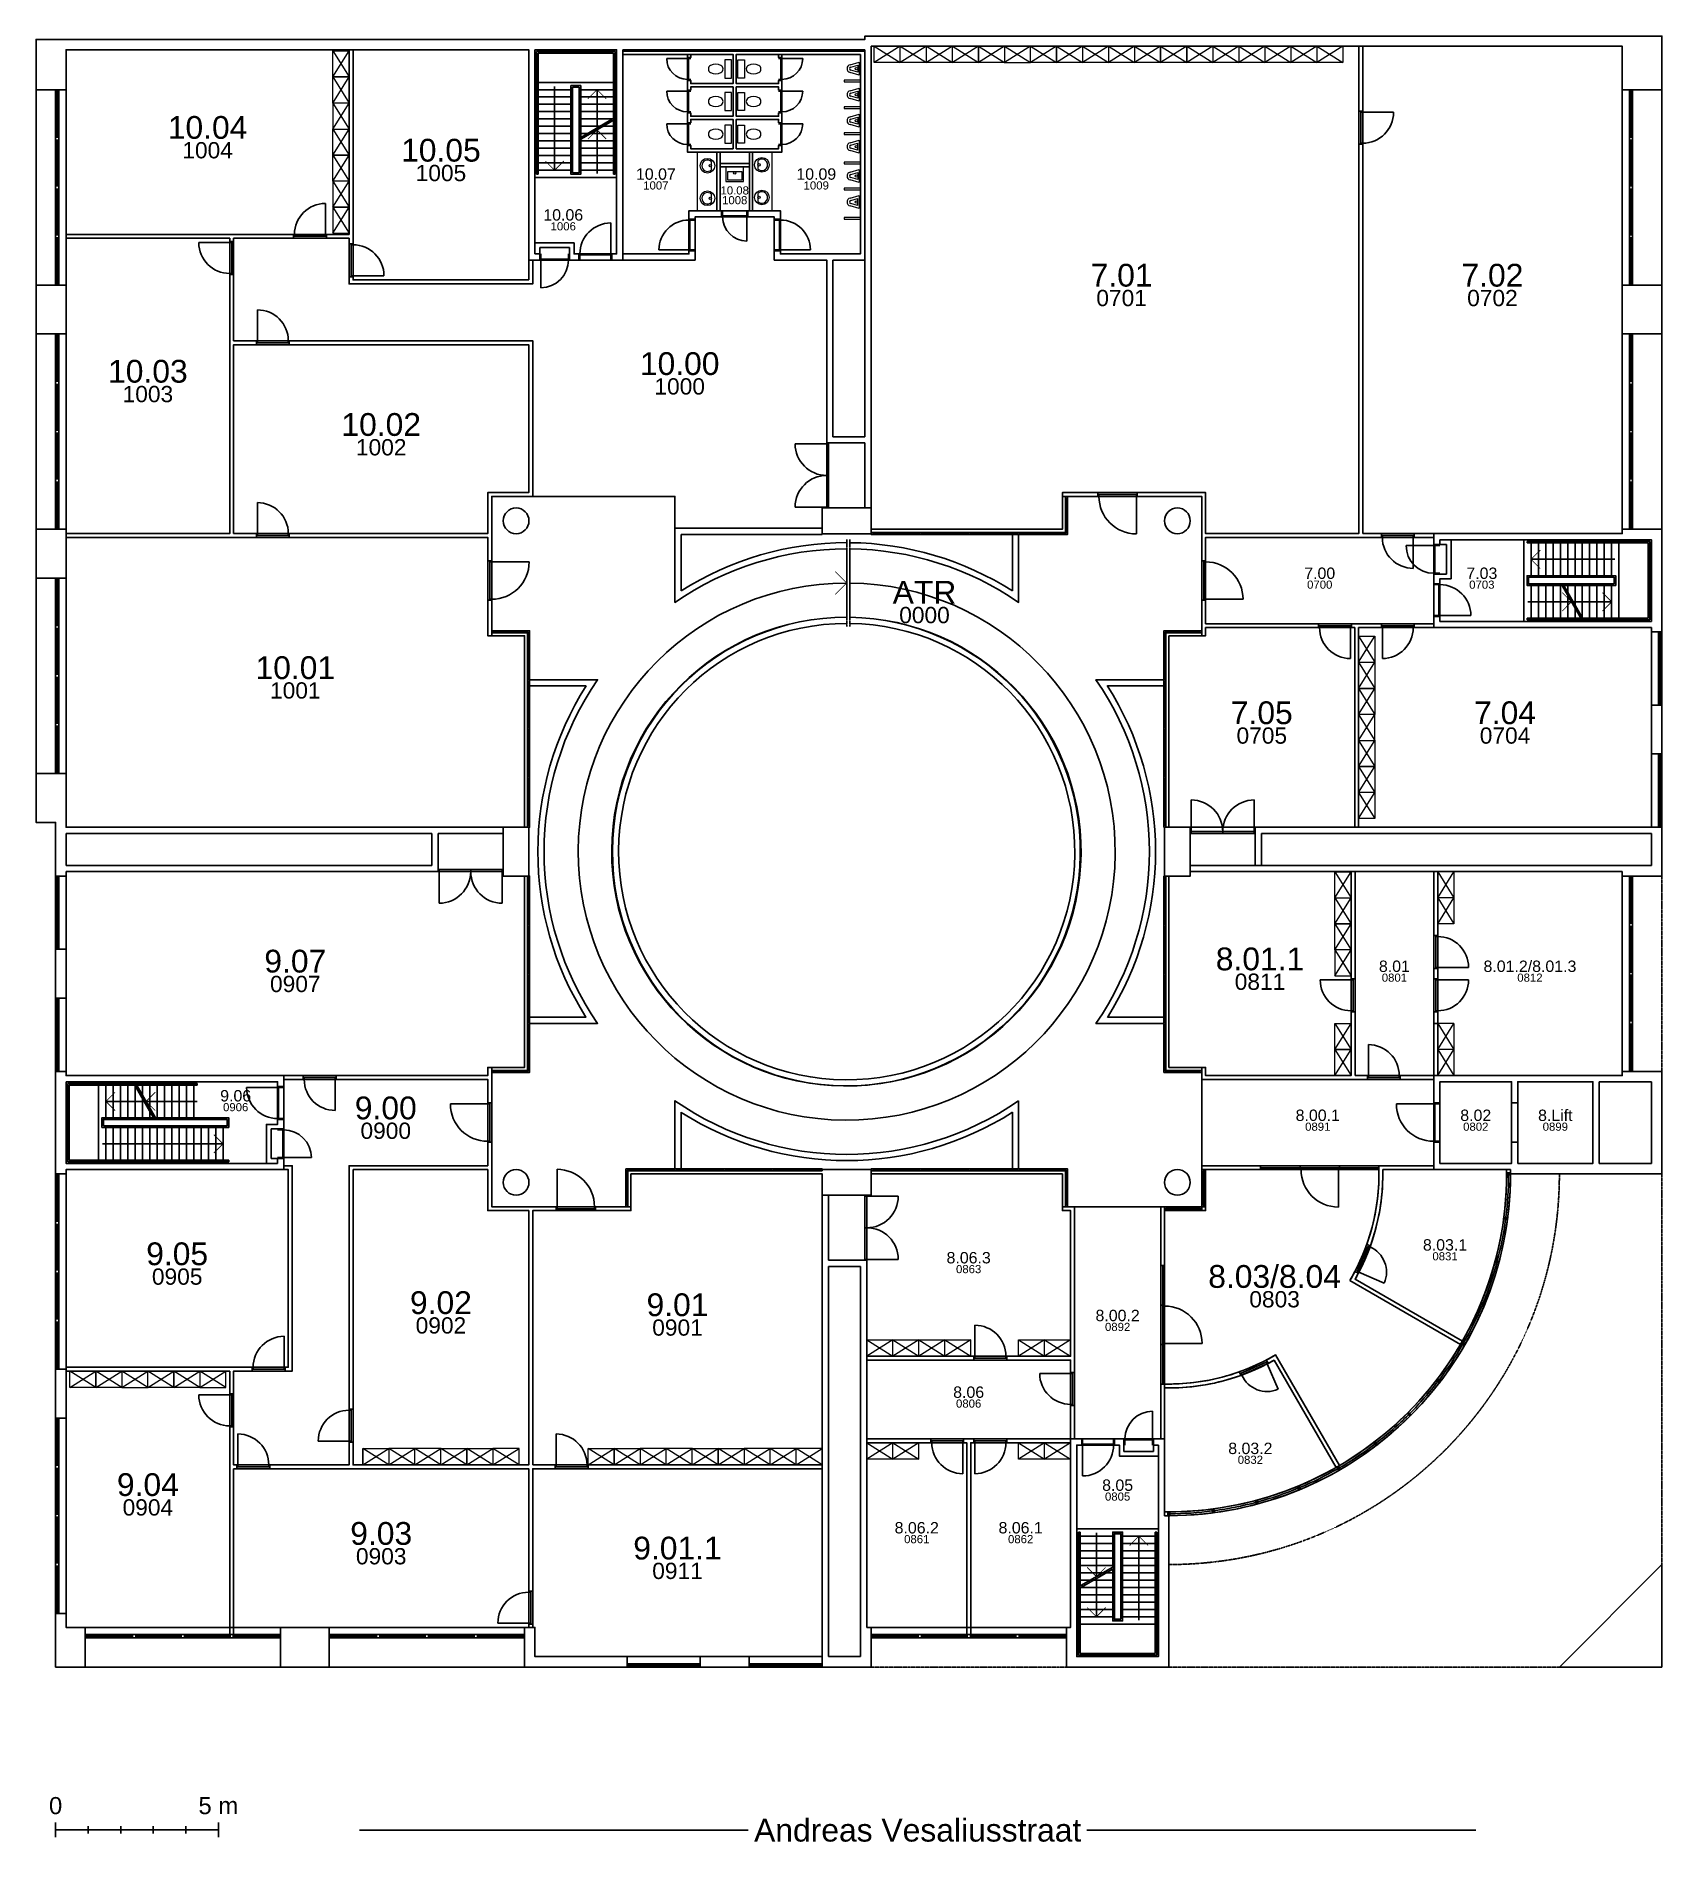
# Model space of a CAD drawing. Header units: millimetres. Extents: x -3070 to 46890, y -11671 to 43799.
import ezdxf
from ezdxf.enums import TextEntityAlignment as Align

# ---------------------------------------------------------------- set-up
doc = ezdxf.new("R2010")
doc.units = ezdxf.units.MM
doc.header["$LTSCALE"] = 10
doc.linetypes.add('HIDDEN', pattern=[0.375, 0.25, -0.125])
for name, color, linetype in [('T-01----V_NOTA', 7, 'Continuous'), ('T-01----V_SCHAALLAT', 7, 'Continuous'), ('T-020---V_LOKAALNAAM', 2, 'Continuous'), ('T-020---V_LOKAALNUMMER', 7, 'Continuous'), ('T-025---V_POLYGOON_BUITENOMTREK', 7, 'Continuous'), ('T-026---V_POLYGOON_CONSTR', 7, 'Continuous'), ('T-026---V_POLYGOON_LOKAAL', 7, 'Continuous'), ('T-20----B_Wanden', 12, 'Continuous'), ('T-223---B_LICHTEWANDEN', 5, 'Continuous'), ('T-24----B_Trappen', 2, 'Continuous'), ('T-28----B_Kolommen', 4, 'Continuous'), ('T-282---B_DRAAGSTR_PROJECTIE', 7, 'HIDDEN'), ('T-31----B_BUITENSCHRIJNWERK', 2, 'Continuous'), ('T-32----B_BINNENSCHRIJNWERK', 2, 'Continuous'), ('T-328---B_Binnentablet', 3, 'Continuous'), ('T-741---B_SANITOESTELLEN', 220, 'Continuous'), ('T-8-----B_MEUBILAIR', 6, 'Continuous')]:
    doc.layers.add(name, color=color, linetype=linetype)
doc.styles.add('ARIAL', font='arial.ttf')
doc.styles.add('S1-100_H2.5', font='arial.ttf', dxfattribs={"height": 250})
doc.styles.add('S1-100_H3.5', font='arial.ttf', dxfattribs={"height": 350})
doc.styles.add('S1-100_H5', font='arial.ttf', dxfattribs={"height": 500})
doc.styles.add('S1-100_H7', font='arial.ttf', dxfattribs={"height": 700})

msp = doc.modelspace()

# ---------------------------------------------------------------- texts
at = {"layer": 'T-01----V_NOTA', "style": 'S1-100_H7'}
msp.add_text('Andreas Vesaliusstraat', height=700, dxfattribs=at).set_placement((24021, -11311), align=Align.MIDDLE_CENTER)
at = {"layer": 'T-020---V_LOKAALNAAM'}
for s, height, style, p in [('1004', 500, 'S1-100_H5', (2200, 40544)), ('1005', 500, 'S1-100_H5', (9370, 39844)), ('1007', 250, 'S1-100_H2.5', (15975, 39337)), ('1008', 250, 'S1-100_H2.5', (18398, 38884)), ('1009', 250, 'S1-100_H2.5', (20904, 39337)), ('1006', 250, 'S1-100_H2.5', (13129, 38082)), ('0701', 500, 'S1-100_H5', (30287, 36004)), ('0702', 500, 'S1-100_H5', (41683, 36004)), ('1000', 500, 'S1-100_H5', (16707, 33289)), ('1003', 500, 'S1-100_H5', (365, 33054)), ('1002', 500, 'S1-100_H5', (7535, 31419)), ('0700', 250, 'S1-100_H2.5', (36375, 27074)), ('0703', 250, 'S1-100_H2.5', (41357, 27074)), ('0000', 500, 'S1-100_H5', (24230, 26265)), ('1001', 500, 'S1-100_H5', (4895, 23949)), ('0705', 500, 'S1-100_H5', (34595, 22564)), ('0704', 500, 'S1-100_H5', (42070, 22564)), ('0811', 500, 'S1-100_H5', (34540, 15002)), ('0801', 250, 'S1-100_H2.5', (38670, 15002)), ('0812', 250, 'S1-100_H2.5', (42835, 15002)), ('0907', 500, 'S1-100_H5', (4895, 14934)), ('0906', 250, 'S1-100_H2.5', (3063, 11024)), ('0900', 500, 'S1-100_H5', (7675, 10424)), ('0891', 250, 'S1-100_H2.5', (36315, 10424)), ('0802', 250, 'S1-100_H2.5', (41170, 10424)), ('0899', 250, 'S1-100_H2.5', (43615, 10424)), ('0831', 250, 'S1-100_H2.5', (40226, 6443)), ('0905', 500, 'S1-100_H5', (1265, 5944)), ('0863', 250, 'S1-100_H2.5', (25587, 6049)), ('0803', 500, 'S1-100_H5', (34988, 5248)), ('0902', 500, 'S1-100_H5', (9370, 4444)), ('0901', 500, 'S1-100_H5', (16640, 4379)), ('0892', 250, 'S1-100_H2.5', (30165, 4274)), ('0806', 250, 'S1-100_H2.5', (25587, 1919)), ('0832', 250, 'S1-100_H2.5', (34244, 192)), ('0805', 250, 'S1-100_H2.5', (30165, -938)), ('0904', 500, 'S1-100_H5', (365, -1146)), ('0903', 500, 'S1-100_H5', (7535, -2646)), ('0861', 250, 'S1-100_H2.5', (23992, -2246)), ('0862', 250, 'S1-100_H2.5', (27185, -2246)), ('0911', 500, 'S1-100_H5', (16640, -3096))]:
    msp.add_text(s, height=height, dxfattribs=dict(at, style=style)).set_placement(p, align=Align.TOP_CENTER)
at = {"layer": 'T-020---V_LOKAALNUMMER'}
for s, height, style, p in [('10.04', 700, 'S1-100_H7', (2200, 41344)), ('10.05', 700, 'S1-100_H7', (9370, 40644)), ('10.07', 350, 'S1-100_H3.5', (15975, 39737)), ('10.09', 350, 'S1-100_H3.5', (20904, 39737)), ('10.08', 250, 'S1-100_H2.5', (18398, 39184)), ('10.06', 350, 'S1-100_H3.5', (13129, 38482)), ('7.01', 700, 'S1-100_H7', (30287, 36804)), ('7.02', 700, 'S1-100_H7', (41683, 36804)), ('10.03', 700, 'S1-100_H7', (365, 33854)), ('10.00', 700, 'S1-100_H7', (16707, 34089)), ('10.02', 700, 'S1-100_H7', (7535, 32219)), ('7.00', 350, 'S1-100_H3.5', (36375, 27474)), ('7.03', 350, 'S1-100_H3.5', (41357, 27474)), ('ATR', 700, 'S1-100_H7', (24230, 27065)), ('10.01', 700, 'S1-100_H7', (4895, 24749)), ('7.05', 700, 'S1-100_H7', (34595, 23364)), ('7.04', 700, 'S1-100_H7', (42070, 23364)), ('9.07', 700, 'S1-100_H7', (4895, 15734)), ('8.01.1', 700, 'S1-100_H7', (34540, 15802)), ('8.01', 350, 'S1-100_H3.5', (38670, 15402)), ('8.01.2/8.01.3', 350, 'S1-100_H3.5', (42835, 15402)), ('9.06', 350, 'S1-100_H3.5', (3063, 11424)), ('9.00', 700, 'S1-100_H7', (7675, 11224)), ('8.00.1', 350, 'S1-100_H3.5', (36315, 10824)), ('8.02', 350, 'S1-100_H3.5', (41170, 10824)), ('8.Lift', 350, 'S1-100_H3.5', (43615, 10824)), ('9.05', 700, 'S1-100_H7', (1265, 6744)), ('8.03.1', 350, 'S1-100_H3.5', (40226, 6843)), ('8.06.3', 350, 'S1-100_H3.5', (25587, 6449)), ('8.03/8.04', 700, 'S1-100_H7', (34988, 6048)), ('9.02', 700, 'S1-100_H7', (9370, 5244)), ('9.01', 700, 'S1-100_H7', (16640, 5179)), ('8.00.2', 350, 'S1-100_H3.5', (30165, 4674)), ('8.06', 350, 'S1-100_H3.5', (25587, 2319)), ('8.03.2', 350, 'S1-100_H3.5', (34244, 592)), ('9.04', 700, 'S1-100_H7', (365, -346)), ('8.05', 350, 'S1-100_H3.5', (30165, -538)), ('9.03', 700, 'S1-100_H7', (7535, -1846)), ('8.06.2', 350, 'S1-100_H3.5', (23992, -1846)), ('8.06.1', 350, 'S1-100_H3.5', (27185, -1846)), ('9.01.1', 700, 'S1-100_H7', (16640, -2296))]:
    msp.add_text(s, height=height, dxfattribs=dict(at, style=style)).set_placement(p, align=Align.TOP_CENTER)

# ---------------------------------------------------------------- blocks, each defined once
blk = doc.blocks.new('*U2')
at = {"layer": 'T-01----V_SCHAALLAT'}
for p, q in [((0, 225), (0, -225)), ((1000, 112.5), (1000, -112.5)), ((2000, 112.5), (2000, -112.5)), ((3000, 112.5), (3000, -112.5)), ((4000, 112.5), (4000, -112.5)), ((5000, 225), (5000, -225))]:
    blk.add_line(p, q, dxfattribs=at)
for points in [[(1000, 0), (0, 0)], [(2000, 0), (1000, 0)], [(3000, 0), (2000, 0)], [(4000, 0), (3000, 0)], [(5000, 0), (4000, 0)]]:
    blk.add_lwpolyline(points, dxfattribs=at)
at = {"layer": 'T-01----V_SCHAALLAT', "style": 'ARIAL'}
for s, p in [('0', (0, 325)), ('5 m', (5000, 325))]:
    blk.add_text(s, height=525, dxfattribs=at).set_placement(p, align=Align.BOTTOM_CENTER)

# ---------------------------------------------------------------- linework, layer by layer
at = {"layer": 'T-01----V_NOTA'}
for p, q in [((6872, -11311), (18814, -11311)), ((29220, -11311), (41170, -11311))]:
    msp.add_line(p, q, dxfattribs=at)
at = {"layer": 'T-025---V_POLYGOON_BUITENOMTREK'}
msp.add_lwpolyline([(42240, 8849), (46890, 8849), (46890, 11999), (45990, 11999), (45990, 17999), (46890, 17999), (46890, 43799), (22400, 43799), (22400, 43699), (-3070, 43699), (-3070, 19644), (-2470, 19644), (-2470, -6301), (22590, -6301), (22590, -5401), (28590, -5401), (28590, -6301), (31740, -6301), (31740, -1651, 0.414214)], format="xyb", close=True, dxfattribs=at)
at = {"layer": 'T-026---V_POLYGOON_CONSTR'}
for points in [[(11285, 28909, -1), (12075, 28909, -1)], [(31605, 28909, -1), (32395, 28909, -1)], [(11285, 8589, -1), (12075, 8589, -1)], [(31605, 8589, -1), (32395, 8589, -1)]]:
    msp.add_lwpolyline(points, format="xyb", close=True, dxfattribs=at)
at = {"layer": 'T-026---V_POLYGOON_LOKAAL'}
for points in [[(6550, 37709), (-2150, 37709), (-2150, 43379), (6550, 43379)], [(12070, 36309), (6670, 36309), (6670, 43379), (12070, 43379)], [(12260, 43379), (14770, 43379), (14770, 37109), (13460, 37109), (13460, 37449), (12260, 37449), (12260, 43379)], [(22590, 43489), (37575, 43489), (37575, 28519), (32870, 28519), (32870, 29779), (31585, 29779), (28470, 29779), (28470, 28649), (22590, 28649)], [(37695, 28519), (45670, 28519), (45670, 43489), (37695, 43489)], [(18347, 42239), (17047, 42239), (17047, 42139), (16947, 42139), (16947, 42439), (17047, 42439), (17047, 42339), (18347, 42339), (18347, 43239), (17047, 43239), (17047, 43139), (16947, 43139), (16947, 43239), (14960, 43239), (14960, 37109), (16990, 37109), (16990, 38434), (17848, 38434), (17848, 40239), (16947, 40239), (16947, 40439), (17047, 40439), (17047, 40339), (18347, 40339), (18347, 41239), (17047, 41239), (17047, 41139), (16947, 41139), (16947, 41439), (17047, 41439), (17047, 41339), (18347, 41339)], [(22260, 43239), (19847, 43239), (19847, 43139), (19747, 43139), (19747, 43239), (18447, 43239), (18447, 42339), (19747, 42339), (19747, 42439), (19847, 42439), (19847, 42139), (19747, 42139), (19747, 42239), (18447, 42239), (18447, 41339), (19747, 41339), (19747, 41439), (19847, 41439), (19847, 41139), (19747, 41139), (19747, 41239), (18447, 41239), (18447, 40339), (18948, 40339), (19747, 40339), (19747, 40439), (19847, 40439), (19847, 40239), (18948, 40239), (18948, 38434), (19805, 38434), (19805, 37109), (22260, 37109)], [(17948, 38434), (18848, 38434), (18848, 39783), (17948, 39783)], [(12190, 29659), (12190, 34439), (3000, 34439), (3000, 37589), (6550, 37589), (6550, 36189), (12190, 36189), (12190, 36919), (17180, 36919), (17180, 38244), (19615, 38244), (19615, 36919), (21225, 36919), (21225, 29304), (21090, 29304), (21090, 28684), (16560, 28684), (16560, 29659)], [(-2150, 28519), (2880, 28519), (2880, 37589), (-2150, 37589)], [(3000, 28519), (10810, 28519), (10810, 29779), (12070, 29779), (12070, 34319), (3000, 34319)], [(-2150, 28399), (10810, 28399), (10810, 25379), (11940, 25379), (11940, 19499), (-2150, 19499)], [(32870, 25749), (39880, 25749), (39880, 28399), (32870, 28399)], [(40410, 28329), (46570, 28329), (46570, 25819), (40070, 25819), (40070, 27129), (40410, 27129)], [(31740, 25379), (32870, 25379), (32870, 25629), (37450, 25629), (37450, 19499), (31740, 19499)], [(37570, 19499), (46570, 19499), (46570, 25629), (37570, 25629)], [(-2150, 18134), (11285, 18134), (11285, 17999), (11940, 17999), (11940, 12119), (10810, 12119), (10810, 11869), (-2150, 11869)], [(31740, 17999), (32395, 17999), (32395, 18135), (37340, 18135), (37340, 11869), (32870, 11869), (32870, 12119), (31740, 12119)], [(37460, 11869), (39880, 11869), (39880, 18135), (37460, 18135)], [(45670, 18134), (40000, 18132), (40000, 11869), (45670, 11869)], [(-2150, 11679), (4350, 11679), (4350, 10369), (4010, 10369), (4010, 9169), (-2150, 9169)], [(4540, 11749), (10810, 11749), (10810, 9099), (6550, 9099), (6550, -91), (3000, -91), (3000, 2789), (4800, 2789), (4800, 9099), (4540, 9099)], [(39880, 9099), (39880, 9099), (39880, 11749), (32750, 11749), (32750, 9099), (39880, 9099)], [(40070, 9169), (42270, 9169), (42270, 11679), (40070, 11679)], [(42460, 9169), (44770, 9169), (44770, 11679), (42460, 11679)], [(-2150, 2909), (4680, 2909), (4680, 8979), (-2150, 8979)], [(6670, 8979), (10810, 8979), (10810, 7719), (12070, 7719), (12070, -91), (6670, -91)], [(12190, -91), (12190, 7719), (15210, 7719), (15210, 8849), (21090, 8849), (21090, -91)], [(22590, 8849), (28470, 8849), (28470, 7719), (28720, 7719), (28720, 3249), (22455, 3249), (22455, 8194), (22590, 8194)], [(31490, 7839), (28840, 7839), (28840, 709), (31490, 709)], [(2880, 2789), (-2150, 2789), (-2150, -5081), (2880, -5081)], [(22455, 709), (28720, 709), (28720, 3129), (22455, 3129)], [(22455, -5081), (25530, -5081), (25530, 589), (22455, 589)], [(25650, -5081), (28720, -5081), (28720, 589), (25650, 589)], [(31420, 179), (30220, 179), (30220, 519), (30070, 519), (29060, 519), (28910, 519), (28910, -5981), (31420, -5981)], [(3000, -211), (12070, -211), (12070, -5081), (3000, -5081)], [(21090, -211), (21090, -5981), (12260, -5981), (12260, -5081), (12190, -5081), (12190, -211)]]:
    msp.add_lwpolyline(points, close=True, dxfattribs=at)
for points in [[(27120, 11093), (27120, 9004), (28625, 9004), (28625, 7839), (32750, 7839), (32750, 11964), (31585, 11964), (31585, 13469), (29496, 13469, 0.311397), (29496, 24029), (31585, 24029), (31585, 25534), (32750, 25534), (32750, 29659), (28625, 29659), (28625, 28494), (27120, 28494), (27120, 26405, 0.149348), (21940, 28049), (21940, 25948, -287.989583), (21840, 25949), (21840, 28049, 0.152097), (16560, 26405), (16560, 29659), (10930, 29659), (10930, 25534), (12095, 25534), (12095, 24029), (14184, 24029, 0.311397), (14184, 13469), (12095, 13469), (12095, 11964), (10930, 11964), (10930, 7839), (15055, 7839), (15055, 9004), (16560, 9004), (16560, 11093, 0.311397)], [(38315, 8979, -0.133843), (37464, 5614), (40759, 3711, 0.133368), (42119, 8979)], [(31610, 2274, 0.133843), (34975, 3125), (36878, -170, -0.133368), (31610, -1530), (31610, 709)]]:
    msp.add_lwpolyline(points, format="xyb", close=True, dxfattribs=at)
msp.add_lwpolyline([(37300, 5570, 0.138607), (38195, 8979), (32870, 8979), (32870, 7839), (32870, 7719), (32750, 7719), (31610, 7719), (31610, 2394, 0.138607), (35019, 3289), (36982, -110, 0.128713), (40699, 3607), (37300, 5570)], format="xyb", dxfattribs=at)
at = {"layer": 'T-20----B_Wanden'}
for p, q in [((-3070, 42149), (-3070, 43699)), ((-3070, 43699), (22400, 43699)), ((-2150, 42149), (-2150, 43379)), ((-2150, 43379), (12070, 43379)), ((12070, 43379), (12070, 36919)), ((12260, 43379), (14770, 43379)), ((12260, 43379), (12260, 37109)), ((14770, 43379), (14770, 37109)), ((14960, 43379), (22400, 43379)), ((14960, 43379), (14960, 36919)), ((14960, 43339), (22400, 43339)), ((22400, 43799), (23765, 43799)), ((22400, 43799), (22400, 43699)), ((22400, 43379), (22400, 31494)), ((22590, 43489), (22590, 29304)), ((45670, 43489), (22590, 43489)), ((46890, 43799), (23765, 43799)), ((45670, 42149), (45670, 43489)), ((46890, 42149), (46890, 43799)), ((14960, 43239), (18347, 43239)), ((16947, 43239), (16947, 43139)), ((17047, 43139), (16947, 43139)), ((17047, 43239), (17047, 43139)), ((18347, 42339), (18347, 43239)), ((18447, 43239), (22260, 43239)), ((18447, 42339), (18447, 43239)), ((19847, 43139), (19747, 43139)), ((19747, 43239), (19747, 43139)), ((19847, 43239), (19847, 43139)), ((22260, 37109), (22260, 43239)), ((16947, 42439), (16947, 42139)), ((17047, 42439), (16947, 42439)), ((17047, 42439), (17047, 42339)), ((17047, 42339), (18347, 42339)), ((17047, 42239), (18347, 42239)), ((17047, 42239), (17047, 42139)), ((18347, 41339), (18347, 42239)), ((18347, 41339), (18347, 42239)), ((18447, 41339), (18447, 42239)), ((18447, 42339), (19747, 42339)), ((18447, 42239), (19747, 42239)), ((18447, 41339), (18447, 42239)), ((19847, 42439), (19747, 42439)), ((19747, 42439), (19747, 42339)), ((19747, 42239), (19747, 42139)), ((19847, 42439), (19847, 42139)), ((-2150, 42149), (-3070, 42149)), ((17047, 42139), (16947, 42139)), ((19847, 42139), (19747, 42139)), ((45670, 42149), (46890, 42149)), ((17047, 41439), (16947, 41439)), ((17047, 41139), (16947, 41139)), ((16947, 41439), (16947, 41139)), ((17047, 41439), (17047, 41339)), ((17047, 41339), (18347, 41339)), ((17047, 41239), (18347, 41239)), ((17047, 41239), (17047, 41139)), ((18347, 40339), (18347, 41239)), ((18447, 41339), (19747, 41339)), ((18447, 41239), (19747, 41239)), ((18447, 40339), (18447, 41239)), ((19747, 41439), (19747, 41339)), ((19847, 41439), (19747, 41439)), ((19747, 41239), (19747, 41139)), ((19847, 41139), (19747, 41139)), ((19847, 41439), (19847, 41139)), ((17047, 40439), (16947, 40439)), ((16947, 40439), (16947, 40239)), ((16947, 40239), (19847, 40239)), ((17047, 40439), (17047, 40339)), ((17047, 40339), (18347, 40339)), ((17848, 40239), (17848, 38431)), ((17948, 38434), (17948, 40239)), ((18447, 40339), (19747, 40339)), ((18848, 40239), (18848, 38434)), ((18948, 38434), (18948, 40239)), ((19747, 40439), (19747, 40339)), ((19847, 40439), (19747, 40439)), ((19847, 40439), (19847, 40239)), ((17948, 39883), (18848, 39883)), ((17948, 39783), (18848, 39783)), ((16990, 38179), (16990, 38434)), ((16990, 38434), (17997, 38434)), ((17997, 38244), (17997, 38434)), ((18798, 38244), (18798, 38434)), ((18798, 38434), (19805, 38434)), ((19805, 38179), (19805, 38434)), ((16990, 38179), (17180, 38179)), ((17180, 38179), (17180, 38244)), ((17180, 38244), (17997, 38244)), ((18798, 38244), (19615, 38244)), ((19615, 38179), (19615, 38244)), ((19615, 38179), (19805, 38179)), ((13460, 37449), (12260, 37449)), ((12410, 37309), (13320, 37309)), ((12410, 37109), (12410, 37309)), ((13320, 37309), (13320, 37109)), ((13460, 37449), (13460, 37109)), ((16990, 37109), (16990, 37199)), ((16990, 37199), (17180, 37199)), ((17180, 36919), (17180, 37199)), ((19615, 36919), (19615, 37199)), ((19615, 37199), (19805, 37199)), ((19805, 37109), (19805, 37199)), ((12070, 36919), (12410, 36919)), ((12260, 37109), (12410, 37109)), ((12410, 37109), (12410, 36919)), ((13320, 36919), (13320, 37109)), ((13610, 36919), (13320, 36919)), ((13460, 37109), (13610, 37109)), ((13610, 37109), (13610, 36919)), ((14620, 37109), (14770, 37109)), ((14620, 36919), (14620, 37109)), ((14620, 36919), (14960, 36919)), ((14960, 37109), (16990, 37109)), ((14960, 36919), (17180, 36919)), ((19615, 36919), (21225, 36919)), ((19805, 37109), (22260, 37109)), ((21225, 36919), (21225, 31304)), ((21415, 36919), (21415, 31494)), ((21415, 36919), (22400, 36919)), ((-3070, 34649), (-3070, 36149)), ((-3070, 36149), (-2150, 36149)), ((-2150, 34649), (-2150, 36149)), ((45670, 34649), (45670, 36149)), ((46890, 36149), (45670, 36149)), ((46890, 34649), (46890, 36149)), ((-2150, 34649), (-3070, 34649)), ((45670, 34649), (46890, 34649)), ((21225, 31304), (22400, 31304)), ((21415, 31494), (22400, 31494)), ((22400, 31304), (22400, 29304)), ((22400, 29304), (22590, 29304)), ((-3070, 27149), (-3070, 28649)), ((-3070, 28649), (-2150, 28649)), ((-2150, 27149), (-2150, 28649)), ((45670, 28519), (39880, 28519)), ((39880, 28519), (39880, 28179)), ((46570, 28329), (40070, 28329)), ((40070, 28329), (40070, 28179)), ((40410, 27129), (40410, 28329)), ((46890, 28649), (45670, 28649)), ((45670, 28519), (45670, 28649)), ((46890, 28649), (46570, 28649)), ((46570, 28329), (46570, 25819)), ((46890, 28649), (46890, 25499)), ((40070, 28179), (39880, 28179)), ((40070, 28179), (40270, 28179)), ((40270, 28179), (40270, 27269)), ((39880, 26979), (39880, 27269)), ((39880, 27269), (40070, 27269)), ((40270, 27269), (40070, 27269)), ((-2150, 27149), (-3070, 27149)), ((40070, 26979), (39880, 26979)), ((40070, 27129), (40070, 26979)), ((40410, 27129), (40070, 27129)), ((39880, 25969), (39880, 25629)), ((39880, 25969), (40070, 25969)), ((46570, 25629), (39880, 25629)), ((40070, 25969), (40070, 25819)), ((46570, 25819), (40070, 25819)), ((46570, 25629), (46570, 25499)), ((46890, 25499), (46570, 25499)), ((46570, 23249), (46570, 21749)), ((46890, 23249), (46570, 23249)), ((46890, 23249), (46890, 21749)), ((46890, 21749), (46570, 21749)), ((-3070, 19644), (-3070, 21144)), ((-3070, 21144), (-2150, 21144)), ((-2150, 19499), (-2150, 21144)), ((-2470, 19644), (-3070, 19644)), ((-2470, 17999), (-2470, 19644)), ((-2150, 19499), (11285, 19499)), ((11285, 19309), (11285, 19499)), ((34395, 18324), (34395, 19499)), ((46890, 19499), (34395, 19499)), ((46890, 17999), (46890, 19499)), ((-2150, 18324), (-2150, 19309)), ((-2150, 19309), (9095, 19309)), ((9095, 18324), (9095, 19309)), ((9285, 18134), (9285, 19309)), ((9285, 19309), (11285, 19309)), ((34585, 18324), (34585, 19309)), ((46570, 19309), (34585, 19309)), ((46570, 18324), (46570, 19309)), ((-2150, 18324), (9095, 18324)), ((46570, 18324), (32395, 18324)), ((32395, 18135), (32395, 18324)), ((-2470, 17999), (-2150, 17999)), ((-2150, 18134), (9285, 18134)), ((-2150, 17999), (-2150, 18134)), ((45670, 18134), (32395, 18135)), ((45670, 18134), (45670, 17999)), ((46890, 17999), (45670, 17999)), ((46890, 17999), (46570, 17999)), ((-2470, 15749), (-2150, 15749)), ((-2470, 14249), (-2470, 15749)), ((-2150, 14249), (-2150, 15749)), ((-2470, 14249), (-2150, 14249)), ((-2470, 11999), (-2150, 11999)), ((-2470, 8849), (-2470, 11999)), ((-2150, 11869), (-2150, 11999)), ((-2150, 11869), (4540, 11869)), ((-2150, 9169), (-2150, 11679)), ((-2150, 11679), (4350, 11679)), ((4350, 11529), (4350, 11679)), ((4540, 11529), (4540, 11869)), ((45670, 11869), (39880, 11869)), ((39880, 11869), (39880, 11029)), ((42270, 11679), (40070, 11679)), ((40070, 11679), (40070, 11029)), ((42270, 11679), (42270, 11029)), ((44770, 11679), (42460, 11679)), ((42460, 11679), (42460, 11029)), ((44770, 11679), (44770, 9169)), ((46570, 11679), (44960, 11679)), ((44960, 11679), (44960, 9169)), ((46890, 11999), (45670, 11999)), ((45670, 11869), (45670, 11999)), ((46890, 11999), (46570, 11999)), ((46570, 11679), (46570, 9169)), ((46890, 11999), (46890, 8849)), ((4540, 11529), (4350, 11529)), ((40070, 11029), (39880, 11029)), ((42270, 11029), (42460, 11029)), ((4010, 10369), (4010, 9169)), ((4010, 10369), (4350, 10369)), ((4150, 9319), (4150, 10229)), ((4150, 10229), (4350, 10229)), ((4350, 10519), (4540, 10519)), ((4350, 10369), (4350, 10519)), ((4540, 10229), (4350, 10229)), ((4540, 10519), (4540, 10229)), ((39880, 9819), (39880, 8979)), ((39880, 9819), (40070, 9819)), ((40070, 9819), (40070, 9169)), ((42270, 9819), (42270, 9169)), ((42270, 9819), (42460, 9819)), ((42460, 9819), (42460, 9169)), ((-2150, 9169), (4350, 9169)), ((-2150, 8849), (-2150, 8979)), ((-2150, 8979), (4540, 8979)), ((4350, 9319), (4150, 9319)), ((4350, 9169), (4350, 9319)), ((4350, 9319), (4540, 9319)), ((4540, 8979), (4540, 9319)), ((42240, 8979), (39880, 8979)), ((42270, 9169), (40070, 9169)), ((42240, 8849), (42240, 8979)), ((44770, 9169), (42460, 9169)), ((46570, 9169), (44960, 9169)), ((-2470, 8849), (-2150, 8849)), ((46890, 8849), (42240, 8849)), ((21090, -6301), (21090, 8194)), ((21090, 8194), (21280, 8194)), ((21280, 6194), (21280, 8194)), ((22455, 6194), (21280, 6194)), ((22455, -5081), (22455, 6194)), ((22265, 6004), (21280, 6004)), ((21280, -5981), (21280, 6004)), ((22265, -5981), (22265, 6004)), ((-2470, 2849), (-2150, 2849)), ((-2470, 1349), (-2470, 2849)), ((-2150, 1349), (-2150, 2849)), ((-2470, 1349), (-2150, 1349)), ((28720, -5081), (28720, 709)), ((29060, 709), (28720, 709)), ((29060, 709), (29060, 519)), ((30070, 519), (30070, 709)), ((30070, 709), (30360, 709)), ((30360, 709), (30360, 519)), ((31610, 709), (31270, 709)), ((31270, 519), (31270, 709)), ((31610, -1651), (31610, 709)), ((28910, -5981), (28910, 519)), ((29060, 519), (28910, 519)), ((30220, 519), (30070, 519)), ((30220, 179), (30220, 519)), ((30220, 179), (31420, 179)), ((30360, 319), (30360, 519)), ((31270, 319), (30360, 319)), ((31420, 519), (31270, 519)), ((31270, 519), (31270, 319)), ((31420, -5981), (31420, 519)), ((31610, -1651), (31740, -1651)), ((31740, -6301), (31740, -1651)), ((43740, -6301), (46890, -3151)), ((46890, -6301), (46890, -3151)), ((-2470, -4651), (-2150, -4651)), ((-2470, -6301), (-2470, -4651)), ((-2150, -5081), (-2150, -4651)), ((-2150, -5081), (-1560, -5081)), ((-1560, -6301), (-1560, -5081)), ((4440, -6301), (4440, -5081)), ((5940, -5081), (4440, -5081)), ((5940, -6301), (5940, -5081)), ((11940, -6301), (11940, -5081)), ((12260, -5081), (11940, -5081)), ((12260, -5981), (12260, -5081)), ((22455, -5081), (22590, -5081)), ((22590, -6301), (22590, -5081)), ((28590, -6301), (28590, -5081)), ((28720, -5081), (28590, -5081)), ((15090, -5981), (12260, -5981)), ((15090, -6301), (15090, -5981)), ((17340, -6301), (17340, -5981)), ((18840, -5981), (17340, -5981)), ((18840, -6301), (18840, -5981)), ((22265, -5981), (21280, -5981)), ((31420, -5981), (28910, -5981)), ((-2470, -6301), (-1560, -6301)), ((5940, -6301), (4440, -6301)), ((15090, -6301), (11940, -6301)), ((18840, -6301), (17340, -6301)), ((22590, -6301), (21090, -6301)), ((31740, -6301), (28590, -6301)), ((46890, -6301), (43740, -6301))]:
    msp.add_line(p, q, dxfattribs=at)
at = {"layer": 'T-20----B_Wanden', "color": 9}
for p, q in [((16560, 28684), (16560, 26405)), ((16560, 28684), (21090, 28684)), ((16750, 28494), (21090, 28494)), ((16750, 28494), (16750, 26759)), ((21090, 28494), (21090, 28684)), ((26930, 28494), (26930, 26759)), ((26930, 28494), (27120, 28494)), ((27120, 28494), (27120, 26405)), ((12095, 24029), (14184, 24029)), ((12095, 23839), (12095, 24029)), ((31585, 24029), (29496, 24029)), ((31585, 23839), (31585, 24029)), ((12095, 23839), (13831, 23839)), ((31585, 23839), (29849, 23839)), ((12095, 13659), (13831, 13659)), ((12095, 13469), (12095, 13659)), ((12095, 13469), (14184, 13469)), ((31585, 13469), (29496, 13469)), ((31585, 13659), (29849, 13659)), ((31585, 13469), (31585, 13659)), ((16560, 9004), (16560, 11093)), ((16750, 9004), (16750, 10740)), ((26930, 9004), (26930, 10740)), ((27120, 9004), (27120, 11093)), ((16560, 9004), (16750, 9004)), ((26930, 9004), (27120, 9004))]:
    msp.add_line(p, q, dxfattribs=at)
for radius, start, end in [(9300, 90, 124.5929), (9490, 90, 122.4358), (9490, 57.5535, 89.3962), (9300, 55.4071, 89.3839), (7200, 90, 89.2042), (7010, 90, 89.1826), (9300, 145.4071, 214.5929), (9300, 325.4071, 34.5929), (9490, 147.5642, 212.4), (9490, 327.5535, 32.4868), (9300, 235.4071, 304.5929), (9490, 237.6, 302.4868)]:
    msp.add_arc((21840, 18749), radius, start, end, dxfattribs=at)
at = {"layer": 'T-223---B_LICHTEWANDEN'}
for p, q in [((6550, 43379), (6550, 37709)), ((6550, 43379), (6670, 43379)), ((6670, 43379), (6670, 37419)), ((37575, 41489), (37575, 43489)), ((37575, 43489), (37695, 43489)), ((37695, 41489), (37695, 43489)), ((37575, 41489), (37695, 41489)), ((37575, 28519), (37575, 40479)), ((37575, 40479), (37695, 40479)), ((37695, 28519), (37695, 40479)), ((-2150, 37709), (4840, 37709)), ((-2150, 37589), (-2150, 37709)), ((-2150, 37589), (2880, 37589)), ((2880, 37489), (2880, 37589)), ((3000, 37489), (2880, 37489)), ((3000, 37489), (3000, 37589)), ((3000, 37589), (4840, 37589)), ((4840, 37589), (4840, 37709)), ((5850, 37709), (6550, 37709)), ((5850, 37589), (5850, 37709)), ((5850, 37589), (6550, 37589)), ((6550, 37589), (6550, 37419)), ((6670, 37419), (6550, 37419)), ((12070, 36919), (12070, 36309)), ((12070, 36919), (12190, 36919)), ((12190, 36919), (12190, 36189)), ((2880, 28519), (2880, 36479)), ((3000, 36479), (2880, 36479)), ((3000, 34439), (3000, 36479)), ((6550, 36409), (6550, 36189)), ((6670, 36409), (6550, 36409)), ((6550, 36189), (12190, 36189)), ((6670, 36409), (6670, 36309)), ((6670, 36309), (12070, 36309)), ((3000, 34439), (3700, 34439)), ((3700, 34319), (3700, 34439)), ((4710, 34439), (12190, 34439)), ((4710, 34319), (4710, 34439)), ((12190, 29659), (12190, 34439)), ((3000, 28519), (3000, 34319)), ((3000, 34319), (3700, 34319)), ((4710, 34319), (12070, 34319)), ((12070, 29779), (12070, 34319)), ((10810, 29779), (10810, 28519)), ((10810, 29779), (12070, 29779)), ((10930, 29659), (12190, 29659)), ((10930, 29659), (10930, 27679)), ((29560, 29779), (28470, 29779)), ((28470, 29779), (28470, 29659)), ((29560, 29659), (28470, 29659)), ((29560, 29779), (29560, 29659)), ((32870, 29779), (30770, 29779)), ((30770, 29779), (30770, 29659)), ((32870, 29779), (30770, 29779)), ((30770, 29779), (30770, 29659)), ((32750, 29659), (30770, 29659)), ((32750, 29659), (30770, 29659)), ((32750, 29659), (32750, 27679)), ((32750, 29659), (32750, 27679)), ((32870, 29779), (32870, 28519)), ((32870, 29779), (32870, 28519)), ((-2150, 28519), (2880, 28519)), ((-2150, 28399), (-2150, 28519)), ((-2150, 28399), (3700, 28399)), ((3000, 28519), (3700, 28519)), ((3700, 28399), (3700, 28519)), ((4710, 28519), (10810, 28519)), ((4710, 28399), (4710, 28519)), ((4710, 28399), (10810, 28399)), ((10810, 28399), (10810, 27679)), ((37575, 28519), (32870, 28519)), ((32870, 28399), (32870, 27679)), ((32870, 28399), (32870, 27679)), ((38270, 28399), (32870, 28399)), ((38270, 28519), (37695, 28519)), ((38270, 28399), (38270, 28519)), ((39880, 28519), (39280, 28519)), ((39280, 28399), (39280, 28519)), ((39880, 28399), (39280, 28399)), ((39880, 28519), (39880, 28399)), ((10810, 27679), (10930, 27679)), ((32870, 27679), (32750, 27679)), ((32870, 27679), (32750, 27679)), ((10810, 26469), (10810, 25379)), ((10810, 26469), (10930, 26469)), ((10930, 26469), (10930, 25379)), ((32750, 26469), (32750, 25379)), ((32870, 26469), (32750, 26469)), ((32750, 26469), (32750, 25379)), ((32870, 26469), (32750, 26469)), ((32870, 26469), (32870, 25749)), ((32870, 26469), (32870, 25749)), ((36340, 25749), (32870, 25749)), ((32870, 25629), (32870, 25379)), ((32870, 25629), (32870, 25379)), ((36340, 25629), (32870, 25629)), ((36340, 25629), (36340, 25749)), ((38270, 25749), (37350, 25749)), ((37350, 25629), (37350, 25749)), ((37450, 25629), (37350, 25629)), ((37450, 19499), (37450, 25629)), ((37570, 19499), (37570, 25629)), ((38270, 25629), (37570, 25629)), ((38270, 25629), (38270, 25749)), ((39880, 25749), (39280, 25749)), ((39280, 25629), (39280, 25749)), ((39880, 25629), (39280, 25629)), ((39880, 25629), (39280, 25629)), ((39880, 25749), (39880, 25629)), ((10810, 25379), (10930, 25379)), ((32870, 25379), (32750, 25379)), ((32870, 25379), (32750, 25379)), ((37450, 19499), (37570, 19499)), ((37340, 14839), (37340, 18135)), ((37340, 18135), (37460, 18135)), ((37460, 14839), (37460, 18135)), ((39880, 16172), (39880, 18135)), ((39880, 18135), (40000, 18135)), ((40000, 16172), (40000, 18135)), ((40000, 16172), (39880, 16172)), ((39880, 14839), (39880, 15162)), ((40000, 15162), (39880, 15162)), ((40000, 14839), (40000, 15162)), ((37340, 14839), (37460, 14839)), ((40000, 14839), (39880, 14839)), ((37340, 11869), (37340, 13829)), ((37340, 13829), (37460, 13829)), ((37460, 11869), (37460, 13829)), ((39880, 11869), (39880, 13829)), ((40000, 13829), (39880, 13829)), ((39880, 13469), (40000, 13469)), ((40000, 11869), (40000, 13829)), ((4540, 11869), (5140, 11869)), ((4540, 11749), (4540, 11869)), ((4540, 11749), (5140, 11749)), ((5140, 11869), (5140, 11749)), ((6150, 11869), (10810, 11869)), ((6150, 11869), (6150, 11749)), ((6150, 11749), (10810, 11749)), ((10810, 11869), (10810, 12119)), ((10810, 12119), (10930, 12119)), ((10810, 11029), (10810, 11749)), ((10930, 11029), (10930, 12119)), ((32870, 12119), (32750, 12119)), ((32750, 11749), (32750, 12119)), ((32870, 12119), (32750, 12119)), ((37840, 11749), (32750, 11749)), ((32870, 11869), (32870, 12119)), ((32870, 11869), (32870, 12119)), ((37340, 11869), (32870, 11869)), ((37840, 11869), (37460, 11869)), ((37840, 11749), (37840, 11869)), ((39880, 11869), (38850, 11869)), ((38850, 11749), (38850, 11869)), ((39880, 11749), (38850, 11749)), ((39880, 11869), (39880, 11749)), ((40000, 11869), (39880, 11869)), ((10810, 11029), (10930, 11029)), ((10810, 9099), (10810, 9819)), ((10810, 9819), (10930, 9819)), ((10930, 7839), (10930, 9819)), ((4540, 9099), (4800, 9099)), ((4540, 8979), (4540, 9099)), ((4540, 8979), (4680, 8979)), ((4680, 2909), (4680, 8979)), ((4800, 2789), (4800, 9099)), ((6550, 1619), (6550, 9099)), ((6550, 9099), (10810, 9099)), ((6670, 1619), (6670, 8979)), ((6670, 8979), (10810, 8979)), ((10810, 7719), (10810, 8979)), ((32750, 9099), (34555, 9099)), ((32750, 8979), (32750, 9099)), ((32750, 8979), (34555, 8979)), ((32750, 8979), (32750, 7839)), ((32870, 7839), (32870, 8979)), ((34555, 8979), (34555, 9099)), ((39880, 9099), (38195, 9099)), ((38195, 8979), (38195, 9099)), ((38195, 8849), (38195, 8979)), ((39880, 8979), (38315, 8979)), ((38315, 8849), (38315, 8979)), ((39880, 9099), (39880, 8979)), ((10930, 7839), (12910, 7839)), ((12910, 7719), (12910, 7839)), ((14120, 7839), (15210, 7839)), ((14120, 7719), (14120, 7839)), ((15210, 7719), (15210, 7839)), ((28840, 7839), (28470, 7839)), ((28470, 7719), (28470, 7839)), ((28840, 2749), (28840, 7839)), ((31490, 6034), (31490, 7839)), ((31610, 7839), (31490, 7839)), ((31610, 6034), (31610, 7839)), ((31610, 7839), (32750, 7839)), ((32870, 7839), (32750, 7839)), ((32750, 7719), (32750, 7839)), ((10810, 7719), (12070, 7719)), ((12070, -91), (12070, 7719)), ((12190, -91), (12190, 7719)), ((12190, 7719), (12910, 7719)), ((14120, 7719), (15210, 7719)), ((28720, 7719), (28470, 7719)), ((28720, 3249), (28720, 7719)), ((32750, 7719), (31610, 7719)), ((32870, 7719), (32750, 7719)), ((37821, 6683), (37931, 6635)), ((31610, 6034), (31490, 6034)), ((40699, 3607), (37300, 5570)), ((37456, 5849), (37566, 5801)), ((40759, 3711), (37464, 5614)), ((40699, 3607), (40759, 3711)), ((-2150, 2909), (3570, 2909)), ((-2150, 2789), (-2150, 2909)), ((-2150, 2789), (2880, 2789)), ((2880, 2089), (2880, 2789)), ((3000, 2789), (3570, 2789)), ((3000, 2089), (3000, 2789)), ((3570, 2789), (3570, 2909)), ((4580, 2909), (4680, 2909)), ((4580, 2789), (4580, 2909)), ((4580, 2789), (4800, 2789)), ((25750, 3249), (22455, 3249)), ((22455, 3129), (22455, 3249)), ((25750, 3129), (22455, 3129)), ((25750, 3129), (25750, 3249)), ((28720, 3249), (26760, 3249)), ((26760, 3129), (26760, 3249)), ((28720, 3129), (26760, 3129)), ((28720, 2749), (28720, 3129)), ((34740, 3133), (34788, 3023)), ((36878, -170), (34975, 3125)), ((36982, -110), (35019, 3289)), ((28840, 2749), (28720, 2749)), ((31490, 709), (31490, 2394)), ((31610, 2394), (31490, 2394)), ((31610, 2394), (31490, 2394)), ((31610, 709), (31610, 2394)), ((31740, 2394), (31610, 2394)), ((31740, 2274), (31610, 2274)), ((33906, 2768), (33954, 2658)), ((2880, 2089), (3000, 2089)), ((28720, 709), (28720, 1739)), ((28840, 1739), (28720, 1739)), ((28840, 709), (28840, 1739)), ((6670, 1619), (6550, 1619)), ((2880, -5301), (2880, 1079)), ((2880, 1079), (3000, 1079)), ((3000, -91), (3000, 1079)), ((6550, -91), (6550, 609)), ((6670, 609), (6550, 609)), ((6670, -91), (6670, 609)), ((24420, 709), (22455, 709)), ((22455, 589), (22455, 709)), ((24420, 589), (22455, 589)), ((24420, 589), (24420, 709)), ((25750, 709), (25430, 709)), ((25430, 589), (25430, 709)), ((25530, 589), (25430, 589)), ((25530, -5301), (25530, 589)), ((25750, 589), (25650, 589)), ((25650, -5301), (25650, 589)), ((25750, 589), (25750, 709)), ((28720, 709), (26760, 709)), ((26760, 589), (26760, 709)), ((28720, 589), (26760, 589)), ((28600, 589), (28720, 589)), ((28720, 589), (28720, 709)), ((28840, 709), (28720, 709)), ((31490, 709), (31610, 709)), ((3000, -91), (3100, -91)), ((3000, -211), (3100, -211)), ((3000, -5301), (3000, -211)), ((3100, -211), (3100, -91)), ((4110, -91), (6550, -91)), ((4110, -211), (4110, -91)), ((4110, -211), (12070, -211)), ((6670, -91), (12070, -91)), ((12070, -3971), (12070, -211)), ((12190, -91), (12880, -91)), ((12190, -3971), (12190, -211)), ((12190, -211), (12880, -211)), ((12880, -211), (12880, -91)), ((13890, -91), (21090, -91)), ((13890, -211), (13890, -91)), ((13890, -211), (21090, -211)), ((36878, -170), (36982, -110)), ((12190, -3971), (12070, -3971)), ((12070, -5081), (12070, -4981)), ((12190, -4981), (12070, -4981)), ((12190, -5081), (12190, -4981)), ((3000, -5301), (2880, -5301)), ((12070, -5081), (12190, -5081)), ((25530, -5301), (25650, -5301))]:
    msp.add_line(p, q, dxfattribs=at)
for radius, start, end in [(6455, 340.3921, 0), (6575, 340.3182, 0), (6455, 329.4674, 332.3081), (6575, 330.5229, 332.382), (6455, 297.6919, 300.5326), (6575, 297.618, 299.4771), (6455, 270, 289.6079), (6575, 270, 289.6818)]:
    msp.add_arc((31740, 8849), radius, start, end, dxfattribs=at)
at = {"layer": 'T-24----B_Trappen'}
for p, q in [((12310, 43329), (14720, 43329)), ((12310, 43329), (12310, 39554)), ((12360, 43279), (14670, 43279)), ((12360, 43279), (12360, 39554)), ((14670, 43279), (14670, 41267)), ((14720, 43329), (14720, 39554)), ((14670, 42379), (12360, 42379)), ((12862, 42254), (12862, 39679)), ((13365, 42154), (12360, 42154)), ((13365, 41929), (12360, 41929)), ((13365, 41704), (12360, 41704)), ((13665, 42154), (14670, 42154)), ((13665, 41929), (14670, 41929)), ((13665, 41704), (14670, 41704)), ((14168, 40977), (14168, 42154)), ((13365, 41479), (12360, 41479)), ((13365, 41254), (12360, 41254)), ((13615, 40658), (14770, 41325)), ((13615, 40600), (14770, 41267)), ((13665, 41479), (14670, 41479)), ((13665, 41254), (14670, 41254)), ((14670, 41209), (14670, 39554)), ((13365, 41029), (12360, 41029)), ((13365, 40804), (12360, 40804)), ((13365, 40579), (12360, 40579)), ((13665, 41029), (14670, 41029)), ((13665, 40804), (14670, 40804)), ((13665, 40579), (14670, 40579)), ((14168, 39579), (14168, 40919)), ((13365, 40354), (12360, 40354)), ((13365, 40129), (12360, 40129)), ((13665, 40354), (14670, 40354)), ((13665, 40129), (14670, 40129)), ((14770, 39454), (12260, 39454)), ((12310, 39554), (12360, 39554)), ((13365, 39904), (12360, 39904)), ((13365, 39679), (12360, 39679)), ((13665, 39904), (14670, 39904)), ((13665, 39679), (14670, 39679)), ((14670, 39554), (14720, 39554)), ((42645, 25819), (42645, 28329)), ((46520, 28279), (42745, 28279)), ((42745, 28279), (42745, 28229)), ((46470, 28229), (42745, 28229)), ((42870, 27224), (42870, 28229)), ((43095, 27224), (43095, 28229)), ((43320, 27224), (43320, 28229)), ((43545, 27224), (43545, 28229)), ((43770, 27224), (43770, 28229)), ((43995, 27224), (43995, 28229)), ((44220, 27224), (44220, 28229)), ((44445, 27224), (44445, 28229)), ((44670, 27224), (44670, 28229)), ((44895, 27224), (44895, 28229)), ((45120, 27224), (45120, 28229)), ((45345, 27224), (45345, 28229)), ((45570, 25919), (45570, 28229)), ((46470, 28229), (46470, 25919)), ((46520, 28279), (46520, 25869)), ((45445, 27727), (42870, 27727)), ((42870, 26924), (42870, 25919)), ((43095, 26924), (43095, 25919)), ((43320, 26924), (43320, 25919)), ((43545, 26924), (43545, 25919)), ((43770, 26924), (43770, 25919)), ((43791, 26974), (44458, 25819)), ((43849, 26974), (44516, 25819)), ((43995, 26924), (43995, 25919)), ((44220, 26924), (44220, 25919)), ((44445, 26924), (44445, 25919)), ((44670, 26924), (44670, 25919)), ((44895, 26924), (44895, 25919)), ((45120, 26924), (45120, 25919)), ((45345, 26924), (45345, 25919)), ((42770, 26422), (44110, 26422)), ((44168, 26422), (45345, 26422)), ((44400, 25919), (42745, 25919)), ((42745, 25919), (42745, 25869)), ((46520, 25869), (42745, 25869)), ((46470, 25919), (44458, 25919)), ((571, 10524), (-96, 11679)), ((629, 10524), (-38, 11679)), ((-2100, 9219), (-2100, 11629)), ((-2100, 11629), (1875, 11629)), ((-2050, 9269), (-2050, 11579)), ((-2050, 11579), (-38, 11579)), ((-1150, 11579), (-1150, 9269)), ((-925, 11579), (-925, 10574)), ((-700, 10574), (-700, 11579)), ((-475, 10574), (-475, 11579)), ((-250, 10574), (-250, 11579)), ((-25, 10574), (-25, 11557)), ((20, 11579), (1875, 11579)), ((200, 10574), (200, 11579)), ((425, 10574), (425, 11579)), ((650, 10574), (650, 11579)), ((875, 10574), (875, 11579)), ((1100, 10574), (1100, 11579)), ((1325, 10574), (1325, 11579)), ((1550, 10574), (1550, 11579)), ((1775, 10574), (1775, 11579)), ((1875, 11579), (1875, 11629)), ((252, 11077), (-925, 11077)), ((1875, 11077), (310, 11077)), ((-925, 10274), (-925, 9269)), ((-700, 10274), (-700, 9269)), ((-475, 10274), (-475, 9269)), ((-250, 10274), (-250, 9269)), ((-25, 10274), (-25, 9269)), ((200, 10274), (200, 9269)), ((425, 10274), (425, 9269)), ((650, 10274), (650, 9269)), ((875, 10274), (875, 9269)), ((1100, 10274), (1100, 9269)), ((1325, 10274), (1325, 9269)), ((1550, 10274), (1550, 9269)), ((1775, 10274), (1775, 9269)), ((2000, 10274), (2000, 9269)), ((2225, 10274), (2225, 9269)), ((2450, 10274), (2450, 9269)), ((2675, 10274), (2675, 9269)), ((-1025, 9772), (2675, 9772)), ((-2100, 9219), (2850, 9219)), ((-2050, 9269), (2850, 9269)), ((2850, 9219), (2850, 9269)), ((28910, -2056), (31420, -2056)), ((28960, -5931), (28960, -2156)), ((29010, -2156), (28960, -2156)), ((29010, -3811), (29010, -2156)), ((29512, -2181), (29512, -3521)), ((31320, -5881), (31320, -2156)), ((31370, -2156), (31320, -2156)), ((31370, -5931), (31370, -2156)), ((30015, -2281), (29010, -2281)), ((30015, -2506), (29010, -2506)), ((30015, -2731), (29010, -2731)), ((30315, -2281), (31320, -2281)), ((30315, -2506), (31320, -2506)), ((30315, -2731), (31320, -2731)), ((30817, -4856), (30817, -2281)), ((30065, -3202), (28910, -3869)), ((30065, -3260), (28910, -3927)), ((30015, -2956), (29010, -2956)), ((30015, -3181), (29010, -3181)), ((30315, -2956), (31320, -2956)), ((30315, -3181), (31320, -3181)), ((30015, -3406), (29010, -3406)), ((30015, -3631), (29010, -3631)), ((30015, -3856), (29010, -3856)), ((29010, -5881), (29010, -3869)), ((29512, -3579), (29512, -4756)), ((30315, -3406), (31320, -3406)), ((30315, -3631), (31320, -3631)), ((30315, -3856), (31320, -3856)), ((30015, -4081), (29010, -4081)), ((30015, -4306), (29010, -4306)), ((30315, -4081), (31320, -4081)), ((30315, -4306), (31320, -4306)), ((30015, -4531), (29010, -4531)), ((30015, -4756), (29010, -4756)), ((29010, -4981), (31320, -4981)), ((30315, -4531), (31320, -4531)), ((30315, -4756), (31320, -4756)), ((31370, -5931), (28960, -5931)), ((31320, -5881), (29010, -5881))]:
    msp.add_line(p, q, dxfattribs=at)
at = {"layer": 'T-24----B_Trappen', "linetype": 'HIDDEN'}
for p, q in [((21840, 28339), (21840, 25659)), ((21940, 28339), (21940, 25659))]:
    msp.add_line(p, q, dxfattribs=at)
at = {"layer": 'T-24----B_Trappen'}
for points in [[(13665, 40687), (13665, 42279), (13365, 42279), (13365, 39554), (13665, 39554), (13665, 40629)], [(43878, 26924), (45470, 26924), (45470, 27224), (42745, 27224), (42745, 26924), (43820, 26924)], [(542, 10574), (-1050, 10574), (-1050, 10274), (2850, 10274), (2850, 10574), (600, 10574)], [(30015, -3289), (30015, -4881), (30315, -4881), (30315, -2156), (30015, -2156), (30015, -3231)]]:
    msp.add_lwpolyline(points, dxfattribs=at)
for points in [[(13415, 42229), (13415, 39604), (13615, 39604), (13615, 42229)], [(45420, 27174), (42795, 27174), (42795, 26974), (45420, 26974)], [(-1000, 10324), (2800, 10324), (2800, 10524), (-1000, 10524)], [(30265, -4831), (30265, -2206), (30065, -2206), (30065, -4831)]]:
    msp.add_lwpolyline(points, close=True, dxfattribs=at)
at = {"layer": 'T-24----B_Trappen', "const_width": 25}
for points in [[(14450, 41871), (14168, 42154), (13885, 41871)], [(14450, 40636), (14168, 40919), (13885, 40636)], [(12580, 39962), (12862, 39679), (13145, 39962)], [(43153, 28009), (42870, 27727), (43153, 27444)], [(21486, 26646), (21840, 26999), (21486, 27353)], [(43827, 26139), (44110, 26422), (43827, 26704)], [(45062, 26139), (45345, 26422), (45062, 26704)], [(-642, 11359), (-925, 11077), (-642, 10794)], [(593, 11359), (310, 11077), (593, 10794)], [(2392, 9489), (2675, 9772), (2392, 10054)], [(31100, -2564), (30817, -2281), (30535, -2564)], [(29230, -3238), (29512, -3521), (29795, -3238)], [(29230, -4473), (29512, -4756), (29795, -4473)]]:
    msp.add_lwpolyline(points, dxfattribs=at)
at = {"layer": 'T-24----B_Trappen'}
msp.add_arc((21840, 18749), 8250, 90, 89.3055, dxfattribs=at)
at = {"layer": 'T-28----B_Kolommen'}
for points in [[(22590, 29304), (21090, 29304), (21090, 28514), (22590, 28514)], [(11285, 19499), (11285, 17999), (12075, 17999), (12075, 19499)], [(32395, 17999), (31605, 17999), (31605, 19499), (32395, 19499)]]:
    msp.add_lwpolyline(points, close=True, dxfattribs=at)
msp.add_lwpolyline([(21090, 8194), (22590, 8194), (22590, 8984), (21090, 8984)], dxfattribs=at)
for centre in [(11680, 28909), (32000, 28909), (11680, 8589), (32000, 8589), (32000, 8589)]:
    msp.add_circle(centre, 395, dxfattribs=at)
at = {"layer": 'T-282---B_DRAAGSTR_PROJECTIE'}
for p, q in [((-3070, 42149), (-3070, 36149)), ((-2150, 42149), (-2150, 36149)), ((45670, 36149), (45670, 42149)), ((46890, 42149), (46890, 36149)), ((-3070, 34649), (-3070, 28649)), ((-2150, 34649), (-2150, 28649)), ((45670, 28649), (45670, 34649)), ((46890, 34649), (46890, 28649)), ((-3070, 27149), (-3070, 21144)), ((-2150, 27149), (-2150, 21149)), ((46570, 23249), (46570, 25499)), ((46570, 19499), (46570, 21749)), ((-2150, 17999), (-2150, 15749)), ((45670, 17999), (45670, 11999)), ((46890, 17999), (46890, 11999)), ((-2150, 14249), (-2150, 11999)), ((42270, 11029), (42270, 9819)), ((42460, 9819), (42460, 11029)), ((-2150, 8849), (-2150, 2849)), ((46890, -3151), (46890, 8849)), ((-2150, 1349), (-2150, -4651)), ((-1560, -5081), (4440, -5081)), ((5940, -5081), (11940, -5081)), ((22590, -5081), (28590, -5081)), ((-1560, -6301), (4440, -6301)), ((5940, -6301), (11940, -6301)), ((22590, -6301), (28590, -6301)), ((31740, -6301), (43740, -6301))]:
    msp.add_line(p, q, dxfattribs=at)
msp.add_arc((31740, 8849), 12000, 270, 0, dxfattribs=at)
at = {"layer": 'T-31----B_BUITENSCHRIJNWERK', "color": 1}
for p, q in [((-2470, 40699), (-2470, 42099)), ((-2370, 40699), (-2370, 42099)), ((45890, 40699), (45890, 42099)), ((45990, 40699), (45990, 42099)), ((-2470, 39199), (-2470, 40599)), ((-2370, 39199), (-2370, 40599)), ((45890, 39199), (45890, 40599)), ((45990, 39199), (45990, 40599)), ((-2470, 37699), (-2470, 39099)), ((-2370, 37699), (-2370, 39099)), ((45890, 37699), (45890, 39099)), ((45990, 37699), (45990, 39099)), ((-2470, 36199), (-2470, 37599)), ((-2370, 36199), (-2370, 37599)), ((45890, 36199), (45890, 37599)), ((45990, 36199), (45990, 37599)), ((-2470, 33199), (-2470, 34599)), ((-2370, 33199), (-2370, 34599)), ((45890, 33199), (45890, 34599)), ((45990, 33199), (45990, 34599)), ((-2470, 31699), (-2470, 33099)), ((-2370, 31699), (-2370, 33099)), ((45890, 31699), (45890, 33099)), ((45990, 31699), (45990, 33099)), ((-2470, 30199), (-2470, 31599)), ((-2370, 30199), (-2370, 31599)), ((45890, 30199), (45890, 31599)), ((45990, 30199), (45990, 31599)), ((-2470, 28699), (-2470, 30099)), ((-2370, 28699), (-2370, 30099)), ((45890, 28699), (45890, 30099)), ((45990, 28699), (45990, 30099)), ((-2470, 25699), (-2470, 27099)), ((-2370, 25699), (-2370, 27099)), ((-2470, 24199), (-2470, 25599)), ((-2370, 24199), (-2370, 25599)), ((46790, 25449), (46790, 23299)), ((46890, 25449), (46890, 23299)), ((-2470, 22699), (-2470, 24099)), ((-2370, 22699), (-2370, 24099)), ((-2470, 21199), (-2470, 22599)), ((-2370, 21199), (-2370, 22599)), ((46790, 21699), (46790, 19549)), ((46890, 21699), (46890, 19549)), ((-2470, 17949), (-2470, 15799)), ((-2370, 17949), (-2370, 15799)), ((45890, 16549), (45890, 17949)), ((45990, 16549), (45990, 17949)), ((45890, 15049), (45890, 16449)), ((45990, 15049), (45990, 16449)), ((45890, 13549), (45890, 14949)), ((45990, 13549), (45990, 14949)), ((-2470, 14199), (-2470, 12049)), ((-2370, 14199), (-2370, 12049)), ((45890, 12049), (45890, 13449)), ((45990, 12049), (45990, 13449)), ((-2470, 7399), (-2470, 8799)), ((-2370, 7399), (-2370, 8799)), ((-2470, 5899), (-2470, 7299)), ((-2370, 5899), (-2370, 7299)), ((-2470, 4399), (-2470, 5799)), ((-2370, 4399), (-2370, 5799)), ((-2470, 2899), (-2470, 4299)), ((-2370, 2899), (-2370, 4299)), ((-2470, -101), (-2470, 1299)), ((-2370, -101), (-2370, 1299)), ((-2470, -1601), (-2470, -201)), ((-2370, -1601), (-2370, -201)), ((-2470, -3101), (-2470, -1701)), ((-2370, -3101), (-2370, -1701)), ((-2470, -4601), (-2470, -3201)), ((-2370, -4601), (-2370, -3201)), ((-1510, -5301), (-110, -5301)), ((-1510, -5401), (-110, -5401)), ((-10, -5301), (1390, -5301)), ((-10, -5401), (1390, -5401)), ((1490, -5301), (2890, -5301)), ((1490, -5401), (2890, -5401)), ((2990, -5301), (4390, -5301)), ((2990, -5401), (4390, -5401)), ((5990, -5301), (7390, -5301)), ((5990, -5401), (7390, -5401)), ((7490, -5301), (8890, -5301)), ((7490, -5401), (8890, -5401)), ((8990, -5301), (10390, -5301)), ((8990, -5401), (10390, -5401)), ((10490, -5301), (11890, -5301)), ((10490, -5401), (11890, -5401)), ((22640, -5301), (24040, -5301)), ((22640, -5401), (24040, -5401)), ((24140, -5301), (25540, -5301)), ((24140, -5401), (25540, -5401)), ((25640, -5301), (27040, -5301)), ((25640, -5401), (27040, -5401)), ((27140, -5301), (28540, -5301)), ((27140, -5401), (28540, -5401)), ((15140, -6201), (17290, -6201)), ((15140, -6301), (17290, -6301)), ((18890, -6201), (21040, -6201)), ((18890, -6301), (21040, -6301))]:
    msp.add_line(p, q, dxfattribs=at)
at = {"layer": 'T-31----B_BUITENSCHRIJNWERK'}
for p, q in [((-2420, 40699), (-2420, 42099)), ((45940, 40699), (45940, 42099)), ((-2420, 39199), (-2420, 40599)), ((45940, 39199), (45940, 40599)), ((-2420, 37699), (-2420, 39099)), ((45940, 37699), (45940, 39099)), ((-2420, 36199), (-2420, 37599)), ((45940, 36199), (45940, 37599)), ((-2420, 33199), (-2420, 34599)), ((45940, 33199), (45940, 34599)), ((-2420, 31699), (-2420, 33099)), ((45940, 31699), (45940, 33099)), ((-2420, 30199), (-2420, 31599)), ((45940, 30199), (45940, 31599)), ((-2420, 28699), (-2420, 30099)), ((45940, 28699), (45940, 30099)), ((-2420, 25699), (-2420, 27099)), ((-2420, 24199), (-2420, 25599)), ((46840, 25449), (46840, 23299)), ((-2420, 22699), (-2420, 24099)), ((-2420, 21199), (-2420, 22599)), ((46840, 21699), (46840, 19549)), ((-2420, 17949), (-2420, 15799)), ((45940, 16549), (45940, 17949)), ((45940, 15049), (45940, 16449)), ((45940, 13549), (45940, 14949)), ((-2420, 14199), (-2420, 12049)), ((45940, 12049), (45940, 13449)), ((-2420, 7399), (-2420, 8799)), ((42255, 8849), (42105, 8849)), ((-2420, 5899), (-2420, 7299)), ((42165, 7477), (42016, 7496)), ((41897, 6128), (41752, 6166)), ((-2420, 4399), (-2420, 5799)), ((41455, 4825), (41316, 4883)), ((-2420, 2899), (-2420, 4299)), ((40846, 3592), (40716, 3667)), ((40082, 2448), (39963, 2539)), ((-2420, -101), (-2420, 1299)), ((39175, 1414), (39069, 1520)), ((38141, 507), (38050, 626)), ((-2420, -1601), (-2420, -201)), ((36998, -257), (36922, -127)), ((35764, -866), (35707, -727)), ((31740, -1666), (31740, -1516)), ((33112, -1576), (33093, -1427)), ((34461, -1308), (34423, -1163)), ((-2420, -3101), (-2420, -1701)), ((-2420, -4601), (-2420, -3201)), ((-1510, -5351), (-110, -5351)), ((-10, -5351), (1390, -5351)), ((1490, -5351), (2890, -5351)), ((2990, -5351), (4390, -5351)), ((5990, -5351), (7390, -5351)), ((7490, -5351), (8890, -5351)), ((8990, -5351), (10390, -5351)), ((10490, -5351), (11890, -5351)), ((22640, -5351), (24040, -5351)), ((24140, -5351), (25540, -5351)), ((25640, -5351), (27040, -5351)), ((27140, -5351), (28540, -5351)), ((15140, -6251), (17290, -6251)), ((18890, -6251), (21040, -6251))]:
    msp.add_line(p, q, dxfattribs=at)
for points in [[(-2370, 42099), (-2370, 42149), (-2470, 42149), (-2470, 42099)], [(45990, 42099), (45990, 42149), (45890, 42149), (45890, 42099)], [(-2370, 40599), (-2370, 40699), (-2470, 40699), (-2470, 40599)], [(45990, 40599), (45990, 40699), (45890, 40699), (45890, 40599)], [(-2370, 39099), (-2370, 39199), (-2470, 39199), (-2470, 39099)], [(45990, 39099), (45990, 39199), (45890, 39199), (45890, 39099)], [(-2370, 37599), (-2370, 37699), (-2470, 37699), (-2470, 37599)], [(45990, 37599), (45990, 37699), (45890, 37699), (45890, 37599)], [(-2370, 36149), (-2370, 36199), (-2470, 36199), (-2470, 36149)], [(45990, 36149), (45990, 36199), (45890, 36199), (45890, 36149)], [(-2370, 34599), (-2370, 34649), (-2470, 34649), (-2470, 34599)], [(45990, 34599), (45990, 34649), (45890, 34649), (45890, 34599)], [(-2370, 33099), (-2370, 33199), (-2470, 33199), (-2470, 33099)], [(45990, 33099), (45990, 33199), (45890, 33199), (45890, 33099)], [(-2370, 31599), (-2370, 31699), (-2470, 31699), (-2470, 31599)], [(45990, 31599), (45990, 31699), (45890, 31699), (45890, 31599)], [(-2370, 30099), (-2370, 30199), (-2470, 30199), (-2470, 30099)], [(45990, 30099), (45990, 30199), (45890, 30199), (45890, 30099)], [(-2370, 28649), (-2370, 28699), (-2470, 28699), (-2470, 28649)], [(45990, 28649), (45990, 28699), (45890, 28699), (45890, 28649)], [(-2370, 27099), (-2370, 27149), (-2470, 27149), (-2470, 27099)], [(-2370, 25599), (-2370, 25699), (-2470, 25699), (-2470, 25599)], [(46790, 25499), (46790, 25449), (46890, 25449), (46890, 25499)], [(-2370, 24099), (-2370, 24199), (-2470, 24199), (-2470, 24099)], [(46790, 23299), (46790, 23249), (46890, 23249), (46890, 23299)], [(-2370, 22599), (-2370, 22699), (-2470, 22699), (-2470, 22599)], [(46790, 21749), (46790, 21699), (46890, 21699), (46890, 21749)], [(-2370, 21149), (-2370, 21199), (-2470, 21199), (-2470, 21149)], [(46790, 19549), (46790, 19499), (46890, 19499), (46890, 19549)], [(-2470, 17999), (-2470, 17949), (-2370, 17949), (-2370, 17999)], [(45990, 17949), (45990, 17999), (45890, 17999), (45890, 17949)], [(45990, 16449), (45990, 16549), (45890, 16549), (45890, 16449)], [(-2470, 15799), (-2470, 15749), (-2370, 15749), (-2370, 15799)], [(45990, 14949), (45990, 15049), (45890, 15049), (45890, 14949)], [(-2470, 14249), (-2470, 14199), (-2370, 14199), (-2370, 14249)], [(45990, 13449), (45990, 13549), (45890, 13549), (45890, 13449)], [(-2470, 12049), (-2470, 11999), (-2370, 11999), (-2370, 12049)], [(45990, 11999), (45990, 12049), (45890, 12049), (45890, 11999)], [(42240, 8819), (42240, 8879), (42120, 8879), (42120, 8819)], [(-2370, 8799), (-2370, 8849), (-2470, 8849), (-2470, 8799)], [(-2370, 7299), (-2370, 7399), (-2470, 7399), (-2470, 7299)], [(42146, 7449), (42154, 7508), (42035, 7524), (42027, 7464)], [(41874, 6102), (41890, 6160), (41774, 6192), (41759, 6134)], [(-2370, 5799), (-2370, 5899), (-2470, 5899), (-2470, 5799)], [(41429, 4803), (41452, 4859), (41341, 4905), (41318, 4849)], [(-2370, 4299), (-2370, 4399), (-2470, 4399), (-2470, 4299)], [(40818, 3573), (40848, 3625), (40744, 3685), (40714, 3633)], [(-2370, 2849), (-2370, 2899), (-2470, 2899), (-2470, 2849)], [(40052, 2433), (40088, 2481), (39993, 2554), (39957, 2506)], [(-2370, 1299), (-2370, 1349), (-2470, 1349), (-2470, 1299)], [(39143, 1403), (39186, 1446), (39101, 1531), (39059, 1488)], [(38108, 501), (38156, 537), (38083, 632), (38035, 596)], [(-2370, -201), (-2370, -101), (-2470, -101), (-2470, -201)], [(36964, -259), (37016, -229), (36956, -125), (36904, -155)], [(35730, -863), (35786, -840), (35740, -729), (35685, -752)], [(-2370, -1701), (-2370, -1601), (-2470, -1601), (-2470, -1701)], [(31710, -1651), (31770, -1651), (31770, -1531), (31710, -1531)], [(33081, -1565), (33140, -1557), (33125, -1438), (33065, -1446)], [(34429, -1301), (34487, -1285), (34456, -1169), (34398, -1185)], [(-2370, -3201), (-2370, -3101), (-2470, -3101), (-2470, -3201)], [(-2370, -4651), (-2370, -4601), (-2470, -4601), (-2470, -4651)], [(-1560, -5401), (-1510, -5401), (-1510, -5301), (-1560, -5301)], [(-110, -5401), (-10, -5401), (-10, -5301), (-110, -5301)], [(1390, -5401), (1490, -5401), (1490, -5301), (1390, -5301)], [(2890, -5401), (2990, -5401), (2990, -5301), (2890, -5301)], [(4390, -5401), (4440, -5401), (4440, -5301), (4390, -5301)], [(5940, -5401), (5990, -5401), (5990, -5301), (5940, -5301)], [(7390, -5401), (7490, -5401), (7490, -5301), (7390, -5301)], [(8890, -5401), (8990, -5401), (8990, -5301), (8890, -5301)], [(10390, -5401), (10490, -5401), (10490, -5301), (10390, -5301)], [(11890, -5401), (11940, -5401), (11940, -5301), (11890, -5301)], [(22590, -5401), (22640, -5401), (22640, -5301), (22590, -5301)], [(24040, -5401), (24140, -5401), (24140, -5301), (24040, -5301)], [(25540, -5401), (25640, -5401), (25640, -5301), (25540, -5301)], [(27040, -5401), (27140, -5401), (27140, -5301), (27040, -5301)], [(28540, -5401), (28590, -5401), (28590, -5301), (28540, -5301)], [(15090, -6301), (15140, -6301), (15140, -6201), (15090, -6201)], [(17290, -6301), (17340, -6301), (17340, -6201), (17290, -6201)], [(18840, -6301), (18890, -6301), (18890, -6201), (18840, -6201)], [(21040, -6301), (21090, -6301), (21090, -6201), (21040, -6201)]]:
    msp.add_lwpolyline(points, close=True, dxfattribs=at)
at = {"layer": 'T-31----B_BUITENSCHRIJNWERK', "color": 1}
for radius in [10500, 10380]:
    msp.add_arc((31740, 8849), radius, 270, 0, dxfattribs=at)
at = {"layer": 'T-31----B_BUITENSCHRIJNWERK'}
for start, end in [(352.6646, 359.8354), (345.1646, 352.3354), (337.6646, 344.8354), (330.1646, 337.3354), (322.6646, 329.8354), (315.1646, 322.3354), (307.6646, 314.8354), (300.1646, 307.3354), (292.6646, 299.8354), (285.1646, 292.3354), (270.1646, 277.3354), (277.6646, 284.8354)]:
    msp.add_arc((31740, 8849), 10440, start, end, dxfattribs=at)
at = {"layer": 'T-32----B_BINNENSCHRIJNWERK'}
for p, q in [((16947, 43109), (16308, 43109)), ((16947, 42469), (16947, 43109)), ((17047, 43109), (16947, 43109)), ((16979, 43109), (16979, 42469)), ((19747, 43109), (19847, 43109)), ((19816, 43109), (19816, 42469)), ((19847, 42469), (19847, 43109)), ((19847, 43109), (20488, 43109)), ((16947, 42469), (17047, 42469)), ((19847, 42469), (19747, 42469)), ((16947, 42109), (16308, 42109)), ((16947, 41469), (16947, 42109)), ((17047, 42109), (16947, 42109)), ((16979, 42109), (16979, 41469)), ((19747, 42109), (19847, 42109)), ((19816, 42109), (19816, 41469)), ((19847, 41469), (19847, 42109)), ((19847, 42109), (20488, 42109)), ((16947, 41109), (16308, 41109)), ((16947, 41469), (17047, 41469)), ((16947, 40469), (16947, 41109)), ((17047, 41109), (16947, 41109)), ((16979, 41109), (16979, 40469)), ((19847, 41469), (19747, 41469)), ((19747, 41109), (19847, 41109)), ((19816, 41109), (19816, 40469)), ((19847, 40469), (19847, 41109)), ((19847, 41109), (20488, 41109)), ((37635, 41459), (37635, 40509)), ((37635, 41459), (37695, 41459)), ((37695, 41459), (37695, 40509)), ((37695, 41459), (38645, 41459)), ((37635, 40509), (37695, 40509)), ((16947, 40469), (17047, 40469)), ((19847, 40469), (19747, 40469)), ((5820, 37709), (5820, 38659)), ((14590, 38059), (14590, 37109)), ((16990, 38149), (16990, 37229)), ((16990, 38149), (17180, 38149)), ((17022, 37229), (17022, 38149)), ((19805, 38149), (19615, 38149)), ((19773, 37229), (19773, 38149)), ((19805, 38149), (19805, 37229)), ((2880, 37459), (1930, 37459)), ((2880, 37459), (2880, 36509)), ((2940, 37459), (2880, 37459)), ((2940, 37459), (2940, 36509)), ((5820, 37709), (4870, 37709)), ((4870, 37649), (4870, 37709)), ((5820, 37649), (4870, 37649)), ((5820, 37649), (5820, 37709)), ((6610, 36439), (6610, 37389)), ((6610, 37389), (6670, 37389)), ((6670, 36439), (6670, 37389)), ((16990, 37229), (16070, 37229)), ((17180, 37229), (16990, 37229)), ((19615, 37229), (19805, 37229)), ((19805, 37229), (20725, 37229)), ((12440, 37109), (12440, 36919)), ((12440, 36951), (13290, 36951)), ((13290, 36919), (12440, 36919)), ((12440, 36919), (12440, 36069)), ((13290, 36919), (13290, 37109)), ((13640, 37109), (14590, 37109)), ((13640, 37109), (13640, 36919)), ((14590, 37077), (13640, 37077)), ((14590, 36919), (14590, 37109)), ((2940, 36509), (2880, 36509)), ((6610, 36439), (6670, 36439)), ((6670, 36439), (7620, 36439)), ((3730, 34439), (3730, 35389)), ((3730, 34439), (4680, 34439)), ((3730, 34379), (3730, 34439)), ((4680, 34379), (4680, 34439)), ((3730, 34379), (4680, 34379)), ((21225, 31274), (20255, 31274)), ((21225, 31274), (21225, 30304)), ((21285, 31274), (21225, 31274)), ((21285, 31274), (21285, 30304)), ((21225, 29334), (21225, 30304)), ((21285, 30304), (21225, 30304)), ((21285, 30304), (21225, 30304)), ((21285, 29334), (21285, 30304)), ((3730, 28519), (3730, 29469)), ((28595, 29599), (28595, 28554)), ((30740, 29719), (29590, 29719)), ((29590, 29719), (29590, 29659)), ((30740, 29659), (29590, 29659)), ((30740, 29719), (30740, 29659)), ((30740, 29659), (30740, 28509)), ((21225, 29334), (20255, 29334)), ((21285, 29334), (21225, 29334)), ((3730, 28519), (4680, 28519)), ((3730, 28459), (3730, 28519)), ((3730, 28459), (4680, 28459)), ((4680, 28459), (4680, 28519)), ((22650, 28524), (24077, 28524)), ((24137, 28524), (25577, 28524)), ((27077, 28524), (25637, 28524)), ((28565, 28524), (27137, 28524)), ((39250, 28459), (38300, 28459)), ((38300, 28459), (38300, 28399)), ((39250, 28399), (38300, 28399)), ((39250, 28459), (39250, 28399)), ((39250, 28399), (39250, 27449)), ((39880, 28149), (39030, 28149)), ((39880, 27299), (39880, 28149)), ((40070, 28149), (39880, 28149)), ((39912, 28149), (39912, 27299)), ((10870, 27649), (10870, 26499)), ((10870, 27649), (10930, 27649)), ((10930, 27649), (10930, 26499)), ((10930, 27649), (12080, 27649)), ((32810, 27649), (32810, 26499)), ((32810, 27649), (32870, 27649)), ((32870, 27649), (32870, 26499)), ((39880, 27299), (40070, 27299)), ((40070, 26949), (39880, 26949)), ((40038, 25999), (40038, 26949)), ((40070, 26949), (40070, 25999)), ((10870, 26499), (10930, 26499)), ((32810, 26499), (32870, 26499)), ((32870, 26499), (34020, 26499)), ((37320, 25689), (36370, 25689)), ((36370, 25689), (36370, 25629)), ((37320, 25629), (36370, 25629)), ((37320, 25689), (37320, 25629)), ((37320, 25629), (37320, 24679)), ((38300, 25689), (39250, 25689)), ((38300, 25689), (38300, 25629)), ((38300, 25629), (39250, 25629)), ((38300, 25629), (38300, 24679)), ((39250, 25689), (39250, 25629)), ((39880, 25999), (40070, 25999)), ((41020, 25999), (40070, 25999)), ((10990, 25504), (12035, 25504)), ((12065, 25474), (12065, 24047)), ((31615, 25474), (31615, 24047)), ((32690, 25504), (31645, 25504)), ((12065, 23987), (12065, 22547)), ((31615, 23987), (31615, 22547)), ((12065, 21047), (12065, 22487)), ((31615, 21047), (31615, 22487)), ((12065, 19559), (12065, 20987)), ((31615, 19559), (31615, 20987)), ((32425, 19364), (32425, 20334)), ((34365, 19364), (34365, 20334)), ((32425, 19364), (33395, 19364)), ((32425, 19304), (32425, 19364)), ((32425, 19304), (33395, 19304)), ((33395, 19304), (33395, 19364)), ((34365, 19364), (33395, 19364)), ((33395, 19304), (33395, 19364)), ((34365, 19304), (33395, 19304)), ((34365, 19304), (34365, 19364)), ((9315, 18194), (10285, 18194)), ((9315, 18194), (9315, 18134)), ((9315, 18134), (10285, 18134)), ((9315, 18134), (9315, 17164)), ((11255, 18194), (10285, 18194)), ((10285, 18194), (10285, 18134)), ((10285, 18194), (10285, 18134)), ((11255, 18134), (10285, 18134)), ((11255, 18194), (11255, 18134)), ((11255, 18134), (11255, 17164)), ((12065, 17939), (12065, 16512)), ((31615, 17939), (31615, 16512)), ((12065, 16452), (12065, 15012)), ((31615, 16452), (31615, 15012)), ((39940, 15189), (39940, 16139)), ((39940, 16139), (40000, 16139)), ((40000, 15189), (40000, 16139)), ((39940, 15189), (40000, 15189)), ((40000, 15189), (40950, 15189)), ((12065, 13512), (12065, 14952)), ((31615, 13512), (31615, 14952)), ((37340, 14809), (36390, 14809)), ((37340, 14809), (37340, 13859)), ((37400, 14809), (37340, 14809)), ((37400, 14809), (37400, 13859)), ((39940, 14809), (39940, 13859)), ((39940, 14809), (40000, 14809)), ((40000, 14809), (40000, 13859)), ((40000, 14809), (40950, 14809)), ((12065, 12024), (12065, 13452)), ((31615, 12024), (31615, 13452)), ((37400, 13859), (37340, 13859)), ((39940, 13859), (40000, 13859)), ((37870, 11869), (37870, 12819)), ((6120, 11809), (5170, 11809)), ((5170, 11809), (5170, 11749)), ((6120, 11749), (5170, 11749)), ((6120, 11809), (6120, 11749)), ((6120, 11749), (6120, 10799)), ((10990, 11994), (12035, 11994)), ((32690, 11994), (31645, 11994)), ((37870, 11869), (38820, 11869)), ((37870, 11809), (37870, 11869)), ((37870, 11809), (38820, 11809)), ((38820, 11809), (38820, 11869)), ((3400, 11499), (4350, 11499)), ((4350, 10549), (4350, 11499)), ((4540, 11499), (4350, 11499)), ((4382, 11499), (4382, 10549)), ((4350, 10549), (4540, 10549)), ((10810, 10999), (9660, 10999)), ((10810, 10999), (9660, 10999)), ((10810, 9849), (10810, 10999)), ((10810, 9849), (10810, 10999)), ((10810, 10999), (10870, 10999)), ((10810, 9849), (10810, 10999)), ((10810, 9849), (10810, 10999)), ((10810, 10999), (10870, 10999)), ((10870, 9849), (10870, 10999)), ((10870, 9849), (10870, 10999)), ((10870, 9849), (10870, 10999)), ((10870, 9849), (10870, 10999)), ((39880, 10999), (38730, 10999)), ((39880, 9849), (39880, 10999)), ((40070, 10999), (39880, 10999)), ((39912, 10999), (39912, 9849)), ((4540, 10199), (4350, 10199)), ((4508, 9349), (4508, 10199)), ((4540, 10199), (4540, 9349)), ((10810, 9849), (10870, 9849)), ((10810, 9849), (10870, 9849)), ((39880, 9849), (40070, 9849)), ((4350, 9349), (4540, 9349)), ((4540, 9349), (5390, 9349)), ((12940, 7839), (12940, 8989)), ((12940, 7839), (12940, 8989)), ((15085, 7899), (15085, 8944)), ((15115, 8974), (16542, 8974)), ((16602, 8974), (18042, 8974)), ((19542, 8974), (18102, 8974)), ((21030, 8974), (19602, 8974)), ((22650, 8974), (24077, 8974)), ((24137, 8974), (25577, 8974)), ((27077, 8974), (25637, 8974)), ((28565, 8974), (27137, 8974)), ((28595, 7899), (28595, 8944)), ((32750, 8919), (32750, 7899)), ((32780, 8919), (32780, 7899)), ((32810, 8919), (32810, 7899)), ((35770, 9099), (34555, 9099)), ((34555, 9039), (35770, 9039)), ((35770, 8979), (34555, 8979)), ((35770, 8979), (35770, 9099)), ((35800, 9039), (36950, 9039)), ((35800, 9039), (36950, 9039)), ((35800, 8979), (35800, 9039)), ((35800, 9039), (36950, 9039)), ((35800, 9039), (36950, 9039)), ((35800, 8979), (35800, 9039)), ((35800, 8979), (36950, 8979)), ((35800, 8979), (36950, 8979)), ((35800, 8979), (36950, 8979)), ((35800, 8979), (36950, 8979)), ((36950, 8979), (36950, 9039)), ((36950, 8979), (36950, 9039)), ((36950, 8979), (36950, 7829)), ((36950, 8979), (36950, 7829)), ((36980, 8979), (36980, 9099)), ((36980, 9099), (38195, 9099)), ((36980, 9039), (38195, 9039)), ((36980, 8979), (38195, 8979)), ((14090, 7839), (12940, 7839)), ((14090, 7839), (12940, 7839)), ((12940, 7839), (12940, 7779)), ((14090, 7839), (12940, 7839)), ((14090, 7839), (12940, 7839)), ((12940, 7839), (12940, 7779)), ((14090, 7779), (12940, 7779)), ((14090, 7779), (12940, 7779)), ((14090, 7779), (12940, 7779)), ((14090, 7779), (12940, 7779)), ((14090, 7839), (14090, 7779)), ((14090, 7839), (14090, 7779)), ((22395, 8164), (22395, 7194)), ((22395, 8164), (22455, 8164)), ((22455, 8164), (22455, 7194)), ((22455, 8164), (23425, 8164)), ((31670, 7839), (32690, 7839)), ((31670, 7809), (32690, 7809)), ((31670, 7779), (32690, 7779)), ((22395, 7194), (22455, 7194)), ((22395, 6224), (22395, 7194)), ((22395, 7194), (22455, 7194)), ((22455, 6224), (22455, 7194)), ((22395, 6224), (22455, 6224)), ((22455, 6224), (23425, 6224)), ((37864, 6631), (37523, 5853)), ((37919, 6607), (37578, 5829)), ((37864, 6631), (37919, 6607)), ((31490, 4819), (31490, 6034)), ((31550, 6034), (31550, 4819)), ((31610, 4819), (31610, 6034)), ((37523, 5853), (37578, 5829)), ((37578, 5829), (38356, 5488)), ((31610, 4819), (31490, 4819)), ((31550, 4789), (31550, 3639)), ((31550, 4789), (31550, 3639)), ((31610, 4789), (31550, 4789)), ((31550, 4789), (31550, 3639)), ((31550, 4789), (31550, 3639)), ((31610, 4789), (31550, 4789)), ((31610, 4789), (31610, 3639)), ((31610, 4789), (31610, 3639)), ((31610, 4789), (31610, 3639)), ((31610, 4789), (31610, 3639)), ((25780, 3249), (25780, 4199)), ((4550, 2909), (4550, 3859)), ((31610, 3609), (31490, 3609)), ((31490, 3609), (31490, 2394)), ((31610, 3639), (31550, 3639)), ((31610, 3639), (31550, 3639)), ((31550, 3609), (31550, 2394)), ((31610, 3639), (32760, 3639)), ((31610, 3639), (32760, 3639)), ((31610, 3609), (31610, 2394)), ((4550, 2909), (3600, 2909)), ((3600, 2849), (3600, 2909)), ((4550, 2849), (3600, 2849)), ((4550, 2849), (4550, 2909)), ((25780, 3249), (26730, 3249)), ((25780, 3189), (25780, 3249)), ((25780, 3189), (26730, 3189)), ((26730, 3189), (26730, 3249)), ((33958, 2725), (34736, 3066)), ((33982, 2671), (34760, 3011)), ((34736, 3066), (34760, 3011)), ((34760, 3011), (35101, 2233)), ((28720, 2719), (27770, 2719)), ((28720, 2719), (28720, 1769)), ((28780, 2719), (28720, 2719)), ((28780, 2719), (28780, 1769)), ((33958, 2725), (33982, 2671)), ((2880, 2059), (1930, 2059)), ((2880, 2059), (2880, 1109)), ((2940, 2059), (2880, 2059)), ((2940, 2059), (2940, 1109)), ((28780, 1769), (28720, 1769)), ((6550, 639), (6550, 1589)), ((6610, 1589), (6550, 1589)), ((6610, 639), (6610, 1589)), ((31240, 709), (31240, 1559)), ((2940, 1109), (2880, 1109)), ((3130, -91), (3130, 859)), ((6550, 639), (5600, 639)), ((6610, 639), (6550, 639)), ((12910, -91), (12910, 859)), ((25403, 649), (24453, 649)), ((24453, 649), (24453, 589)), ((25403, 589), (24453, 589)), ((25403, 649), (25403, 589)), ((25403, 589), (25403, -361)), ((25780, 649), (26730, 649)), ((25780, 649), (25780, 589)), ((25780, 589), (26730, 589)), ((25780, 589), (25780, -361)), ((26730, 649), (26730, 589)), ((29090, 709), (29090, 519)), ((30040, 519), (30040, 709)), ((30390, 709), (31240, 709)), ((30390, 709), (30390, 519)), ((31240, 677), (30390, 677)), ((31240, 519), (31240, 709)), ((29090, 551), (30040, 551)), ((30040, 519), (29090, 519)), ((29090, -431), (29090, 519)), ((3130, -91), (4080, -91)), ((3130, -151), (3130, -91)), ((3130, -151), (4080, -151)), ((4080, -151), (4080, -91)), ((12910, -91), (13860, -91)), ((12910, -151), (12910, -91)), ((12910, -151), (13860, -151)), ((13860, -151), (13860, -91)), ((12070, -4951), (12070, -4001)), ((12130, -4001), (12070, -4001)), ((12130, -4951), (12130, -4001)), ((12070, -4951), (11120, -4951)), ((12130, -4951), (12070, -4951))]:
    msp.add_line(p, q, dxfattribs=at)
at = {"layer": 'T-32----B_BINNENSCHRIJNWERK', "linetype": 'Continuous'}
for p, q in [((18027, 38244), (18027, 38434)), ((18767, 38276), (18027, 38276)), ((18767, 38434), (18767, 38244)), ((18027, 38244), (18767, 38244)), ((18767, 38244), (18767, 37504))]:
    msp.add_line(p, q, dxfattribs=at)
at = {"layer": 'T-32----B_BINNENSCHRIJNWERK', "color": 1}
for p, q in [((28565, 29599), (28565, 28554)), ((28625, 29599), (28625, 28554)), ((22650, 28554), (24077, 28554)), ((22650, 28494), (24077, 28494)), ((24137, 28554), (25577, 28554)), ((24137, 28494), (25577, 28494)), ((27077, 28554), (25637, 28554)), ((27077, 28494), (25637, 28494)), ((28565, 28554), (27137, 28554)), ((28565, 28494), (27137, 28494)), ((10990, 25534), (12035, 25534)), ((32690, 25534), (31645, 25534)), ((10990, 25474), (12035, 25474)), ((12035, 25474), (12035, 24047)), ((12095, 25474), (12095, 24047)), ((31585, 25474), (31585, 24047)), ((32690, 25474), (31645, 25474)), ((31645, 25474), (31645, 24047)), ((12035, 23987), (12035, 22547)), ((12095, 23987), (12095, 22547)), ((31585, 23987), (31585, 22547)), ((31645, 23987), (31645, 22547)), ((12035, 21047), (12035, 22487)), ((12095, 21047), (12095, 22487)), ((31585, 21047), (31585, 22487)), ((31645, 21047), (31645, 22487)), ((12035, 19559), (12035, 20987)), ((12095, 19559), (12095, 20987)), ((31585, 19559), (31585, 20987)), ((31645, 19559), (31645, 20987)), ((12035, 17939), (12035, 16512)), ((12095, 17939), (12095, 16512)), ((31585, 17939), (31585, 16512)), ((31645, 17939), (31645, 16512)), ((12035, 16452), (12035, 15012)), ((12095, 16452), (12095, 15012)), ((31585, 16452), (31585, 15012)), ((31645, 16452), (31645, 15012)), ((12035, 13512), (12035, 14952)), ((12095, 13512), (12095, 14952)), ((31585, 13512), (31585, 14952)), ((31645, 13512), (31645, 14952)), ((12035, 12024), (12035, 13452)), ((12095, 12024), (12095, 13452)), ((31585, 12024), (31585, 13452)), ((31645, 12024), (31645, 13452)), ((10990, 12024), (12035, 12024)), ((10990, 11964), (12035, 11964)), ((32690, 12024), (31645, 12024)), ((32690, 11964), (31645, 11964)), ((15055, 7899), (15055, 8944)), ((15115, 9004), (16542, 9004)), ((15115, 7899), (15115, 8944)), ((15115, 8944), (16542, 8944)), ((16602, 9004), (18042, 9004)), ((16602, 8944), (18042, 8944)), ((19542, 9004), (18102, 9004)), ((19542, 8944), (18102, 8944)), ((21030, 9004), (19602, 9004)), ((21030, 8944), (19602, 8944)), ((22650, 9004), (24077, 9004)), ((22650, 8944), (24077, 8944)), ((24137, 9004), (25577, 9004)), ((24137, 8944), (25577, 8944)), ((27077, 9004), (25637, 9004)), ((27077, 8944), (25637, 8944)), ((28565, 9004), (27137, 9004)), ((28565, 8944), (27137, 8944)), ((28565, 7899), (28565, 8944)), ((28625, 7899), (28625, 8944))]:
    msp.add_line(p, q, dxfattribs=at)
at = {"layer": 'T-32----B_BINNENSCHRIJNWERK'}
for points in [[(28625, 29659), (28565, 29659), (28565, 29599), (28625, 29599)], [(22590, 28554), (22650, 28554), (22650, 28494), (22590, 28494)], [(24077, 28554), (24137, 28554), (24137, 28494), (24077, 28494)], [(25637, 28554), (25577, 28554), (25577, 28494), (25637, 28494)], [(27137, 28554), (27077, 28554), (27077, 28494), (27137, 28494)], [(28625, 28554), (28565, 28554), (28565, 28494), (28625, 28494)], [(10930, 25534), (10930, 25474), (10990, 25474), (10990, 25534)], [(12035, 25534), (12035, 25474), (12095, 25474), (12095, 25534)], [(31645, 25534), (31645, 25474), (31585, 25474), (31585, 25534)], [(32750, 25534), (32750, 25474), (32690, 25474), (32690, 25534)], [(12035, 24047), (12035, 23987), (12095, 23987), (12095, 24047)], [(31645, 24047), (31645, 23987), (31585, 23987), (31585, 24047)], [(12035, 22547), (12035, 22487), (12095, 22487), (12095, 22547)], [(31645, 22547), (31645, 22487), (31585, 22487), (31585, 22547)], [(12035, 20987), (12035, 21047), (12095, 21047), (12095, 20987)], [(31645, 20987), (31645, 21047), (31585, 21047), (31585, 20987)], [(12035, 19499), (12035, 19559), (12095, 19559), (12095, 19499)], [(31645, 19499), (31645, 19559), (31585, 19559), (31585, 19499)], [(12035, 17999), (12035, 17939), (12095, 17939), (12095, 17999)], [(31645, 17999), (31645, 17939), (31585, 17939), (31585, 17999)], [(12035, 16512), (12035, 16452), (12095, 16452), (12095, 16512)], [(31645, 16512), (31645, 16452), (31585, 16452), (31585, 16512)], [(12035, 14952), (12035, 15012), (12095, 15012), (12095, 14952)], [(31645, 14952), (31645, 15012), (31585, 15012), (31585, 14952)], [(12035, 13452), (12035, 13512), (12095, 13512), (12095, 13452)], [(31645, 13452), (31645, 13512), (31585, 13512), (31585, 13452)], [(10930, 11964), (10930, 12024), (10990, 12024), (10990, 11964)], [(12035, 11964), (12035, 12024), (12095, 12024), (12095, 11964)], [(31645, 11964), (31645, 12024), (31585, 12024), (31585, 11964)], [(32750, 11964), (32750, 12024), (32690, 12024), (32690, 11964)], [(15055, 8944), (15115, 8944), (15115, 9004), (15055, 9004)], [(16542, 8944), (16602, 8944), (16602, 9004), (16542, 9004)], [(18042, 8944), (18102, 8944), (18102, 9004), (18042, 9004)], [(19602, 8944), (19542, 8944), (19542, 9004), (19602, 9004)], [(21090, 8944), (21030, 8944), (21030, 9004), (21090, 9004)], [(22590, 8944), (22650, 8944), (22650, 9004), (22590, 9004)], [(24077, 8944), (24137, 8944), (24137, 9004), (24077, 9004)], [(25637, 8944), (25577, 8944), (25577, 9004), (25637, 9004)], [(27137, 8944), (27077, 8944), (27077, 9004), (27137, 9004)], [(28625, 8944), (28565, 8944), (28565, 9004), (28625, 9004)], [(32750, 8979), (32810, 8979), (32810, 8919), (32750, 8919)], [(15055, 7839), (15115, 7839), (15115, 7899), (15055, 7899)], [(28625, 7839), (28565, 7839), (28565, 7899), (28625, 7899)], [(31610, 7839), (31610, 7779), (31670, 7779), (31670, 7839)], [(32690, 7839), (32690, 7779), (32750, 7779), (32750, 7839)], [(32750, 7899), (32810, 7899), (32810, 7839), (32750, 7839)]]:
    msp.add_lwpolyline(points, close=True, dxfattribs=at)
for centre, radius, start, end in [((16947, 43109), 640, 180, 270), ((19847, 43109), 640, 270, 0), ((16947, 42109), 640, 180, 270), ((19847, 42109), 640, 270, 0), ((16947, 41109), 640, 180, 270), ((19847, 41109), 640, 270, 0), ((37695, 41459), 950, 270, 0), ((5820, 37709), 950, 90, 180), ((14590, 37109), 950, 90, 180), ((16990, 37229), 920, 90, 180), ((19805, 37229), 920, 0, 90), ((2880, 37459), 950, 180, 270), ((6670, 36439), 950, 0, 90), ((12440, 36919), 850, 270, 0), ((3730, 34439), 950, 0, 90), ((21225, 31274), 970, 180, 270), ((21225, 29334), 970, 90, 180), ((3730, 28519), 950, 0, 90), ((30740, 29659), 1150, 180, 270), ((39250, 28399), 950, 180, 270), ((39880, 28149), 850, 180, 270), ((10930, 27649), 1150, 270, 0), ((32870, 26499), 1150, 0, 90), ((40070, 25999), 950, 0, 90), ((37320, 25629), 950, 180, 270), ((38300, 25629), 950, 270, 0), ((32425, 19364), 970, 0, 90), ((34365, 19364), 970, 90, 180), ((9315, 18134), 970, 270, 0), ((11255, 18134), 970, 180, 270), ((40000, 15189), 950, 0, 90), ((37340, 14809), 950, 180, 270), ((40000, 14809), 950, 270, 0), ((37870, 11869), 950, 0, 90), ((6120, 11749), 950, 180, 270), ((4350, 11499), 950, 180, 270), ((10810, 10999), 1150, 180, 270), ((10810, 10999), 1150, 180, 270), ((39880, 10999), 1150, 180, 270), ((4540, 9349), 850, 0, 90), ((12940, 7839), 1150, 0, 90), ((12940, 7839), 1150, 0, 90), ((36950, 8979), 1150, 180, 270), ((36950, 8979), 1150, 180, 270), ((22455, 8164), 970, 270, 0), ((22455, 6224), 970, 0, 90), ((37578, 5829), 850, 336.3501, 66.3501), ((31610, 3639), 1150, 0, 90), ((31610, 3639), 1150, 0, 90), ((25780, 3249), 950, 0, 90), ((4550, 2909), 950, 90, 180), ((28720, 2719), 950, 180, 270), ((34760, 3011), 850, 203.6499, 293.6499), ((2880, 2059), 950, 180, 270), ((6550, 639), 950, 90, 180), ((31240, 709), 850, 90, 180), ((3130, -91), 950, 0, 90), ((12910, -91), 950, 0, 90), ((25403, 589), 950, 180, 270), ((25780, 589), 950, 270, 0), ((29090, 519), 950, 270, 0), ((12070, -4951), 950, 90, 180)]:
    msp.add_arc(centre, radius, start, end, dxfattribs=at)
at = {"layer": 'T-32----B_BINNENSCHRIJNWERK', "linetype": 'Continuous'}
msp.add_arc((18767, 38244), 740, 180, 270, dxfattribs=at)
at = {"layer": 'T-328---B_Binnentablet'}
for p, q in [((28470, 29659), (28470, 28649)), ((28470, 28649), (22590, 28649)), ((10930, 25379), (11940, 25379)), ((11940, 25379), (11940, 19499)), ((32750, 25379), (31740, 25379)), ((32750, 25379), (31740, 25379)), ((31740, 25379), (31740, 19499)), ((11940, 12119), (11940, 17999)), ((31740, 12119), (31740, 17999)), ((10930, 12119), (11940, 12119)), ((32750, 12119), (31740, 12119)), ((15210, 7839), (15210, 8849)), ((15210, 8849), (21090, 8849)), ((28470, 8849), (22590, 8849)), ((28470, 7839), (28470, 8849))]:
    msp.add_line(p, q, dxfattribs=at)
at = {"layer": 'T-741---B_SANITOESTELLEN', "lineweight": 0}
for p, q in [((18298, 43068), (18094, 43068)), ((18094, 43068), (18094, 42510)), ((18298, 42510), (18298, 43068)), ((18498, 42510), (18498, 43068)), ((18498, 43068), (18701, 43068)), ((18701, 43068), (18701, 42510)), ((21944, 42920), (22227, 43000)), ((21965, 42848), (22177, 42905)), ((22177, 42695), (21965, 42751)), ((22177, 42905), (22177, 42695)), ((22227, 43000), (22227, 42600)), ((18094, 42510), (18298, 42510)), ((18701, 42510), (18498, 42510)), ((22260, 42441), (21760, 42441)), ((21760, 42441), (21760, 42391)), ((21760, 42391), (22260, 42391)), ((22227, 42600), (21944, 42679)), ((21944, 42120), (22227, 42200)), ((22227, 42200), (22227, 41800)), ((18298, 42068), (18094, 42068)), ((18094, 42068), (18094, 41510)), ((18298, 41510), (18298, 42068)), ((18498, 41510), (18498, 42068)), ((18498, 42068), (18701, 42068)), ((18701, 42068), (18701, 41510)), ((22257, 41628), (21757, 41628)), ((21757, 41628), (21757, 41578)), ((22227, 41800), (21944, 41879)), ((21965, 42048), (22177, 42105)), ((22177, 41895), (21965, 41951)), ((22177, 42105), (22177, 41895)), ((18094, 41510), (18298, 41510)), ((18298, 41068), (18094, 41068)), ((18094, 41068), (18094, 40510)), ((18298, 40510), (18298, 41068)), ((18701, 41510), (18498, 41510)), ((18498, 40510), (18498, 41068)), ((18498, 41068), (18701, 41068)), ((18701, 41068), (18701, 40510)), ((21757, 41578), (22257, 41578)), ((21944, 41320), (22227, 41400)), ((22227, 41000), (21944, 41079)), ((21965, 41248), (22177, 41305)), ((22177, 41095), (21965, 41151)), ((22177, 41305), (22177, 41095)), ((22227, 41400), (22227, 41000)), ((18094, 40510), (18298, 40510)), ((18701, 40510), (18498, 40510)), ((22257, 40829), (21757, 40829)), ((21757, 40829), (21757, 40779)), ((21757, 40779), (22257, 40779)), ((21941, 40523), (22225, 40603)), ((21962, 40451), (22175, 40508)), ((22175, 40508), (22175, 40298)), ((22225, 40603), (22225, 40203)), ((17248, 40239), (17248, 38434)), ((17686, 39695), (17686, 39940)), ((19109, 39968), (19109, 39723)), ((19548, 38434), (19548, 40239)), ((22225, 40203), (21941, 40282)), ((22175, 40298), (21962, 40354)), ((18672, 39783), (18122, 39783)), ((18122, 39783), (18122, 39333)), ((18622, 39633), (18172, 39633)), ((18172, 39633), (18172, 39383)), ((18622, 39383), (18622, 39633)), ((18672, 39333), (18672, 39783)), ((22257, 39928), (21757, 39928)), ((21757, 39928), (21757, 39878)), ((21757, 39878), (22257, 39878)), ((21944, 39621), (22227, 39700)), ((21965, 39549), (22177, 39605)), ((22177, 39395), (21965, 39452)), ((22177, 39605), (22177, 39395)), ((22227, 39700), (22227, 39300)), ((17686, 38694), (17686, 38939)), ((18122, 39333), (18672, 39333)), ((18172, 39383), (18622, 39383)), ((19109, 38966), (19109, 38721)), ((22257, 39129), (21757, 39129)), ((21757, 39129), (21757, 39079)), ((21757, 39079), (22257, 39079)), ((21941, 38824), (22225, 38903)), ((22227, 39300), (21944, 39380)), ((22225, 38903), (22225, 38503)), ((22225, 38503), (21941, 38583)), ((21962, 38752), (22175, 38808)), ((22175, 38598), (21962, 38655)), ((22175, 38808), (22175, 38598)), ((22257, 38229), (21757, 38229)), ((21757, 38229), (21757, 38179)), ((21757, 38179), (22257, 38179))]:
    msp.add_line(p, q, dxfattribs=at)
for centre, radius in [((22140, 42800), 37.5), ((22140, 42000), 37.5), ((22140, 41200), 37.5), ((17561, 39818), 225), ((19234, 39845), 225), ((22137, 40403), 37.5), ((17648, 39818), 37.5), ((18398, 39596), 37.5), ((19147, 39845), 37.5), ((22140, 39500), 37.5), ((17561, 38817), 225), ((17648, 38817), 37.5), ((19234, 38844), 225), ((19147, 38844), 37.5), ((22137, 38703), 37.5)]:
    msp.add_circle(centre, radius, dxfattribs=at)
for centre, radius, start, end in [((17717, 42789), 127, 118.955, 241.045), ((17815, 42611), 330, 61.045, 118.955), ((17913, 42789), 127, 298.955, 61.045), ((18882, 42789), 127, 118.955, 241.045), ((18980, 42611), 330, 61.045, 118.955), ((19078, 42789), 127, 298.955, 61.045), ((21977, 42800), 125, 105.6783, 254.3217), ((21977, 42800), 50, 104.9112, 255.0888), ((17815, 42967), 330, 241.045, 298.955), ((18980, 42967), 330, 241.045, 298.955), ((17717, 41789), 127, 118.955, 241.045), ((17815, 41611), 330, 61.045, 118.955), ((17815, 41967), 330, 241.045, 298.955), ((17913, 41789), 127, 298.955, 61.045), ((18882, 41789), 127, 118.955, 241.045), ((18980, 41611), 330, 61.045, 118.955), ((18980, 41967), 330, 241.045, 298.955), ((19078, 41789), 127, 298.955, 61.045), ((21977, 42000), 125, 105.6783, 254.3217), ((21977, 42000), 50, 104.9112, 255.0888), ((21977, 41200), 125, 105.6783, 254.3217), ((21977, 41200), 50, 104.9112, 255.0888), ((17717, 40789), 127, 118.955, 241.045), ((17815, 40611), 330, 61.045, 118.955), ((17815, 40967), 330, 241.045, 298.955), ((17913, 40789), 127, 298.955, 61.045), ((18882, 40789), 127, 118.955, 241.045), ((18980, 40611), 330, 61.045, 118.955), ((18980, 40967), 330, 241.045, 298.955), ((19078, 40789), 127, 298.955, 61.045), ((21975, 40403), 125, 105.6783, 254.3217), ((17561, 39818), 175, 44.4153, 315.5847), ((19234, 39845), 175, 224.4153, 135.5847), ((21975, 40403), 50, 104.9112, 255.0888), ((21977, 39500), 125, 105.6783, 254.3217), ((21977, 39500), 50, 104.9112, 255.0888), ((17561, 38817), 175, 44.4153, 315.5847), ((19234, 38844), 175, 224.4153, 135.5847), ((21975, 38703), 125, 105.6783, 254.3217), ((21975, 38703), 50, 104.9112, 255.0888)]:
    msp.add_arc(centre, radius, start, end, dxfattribs=at)
at = {"layer": 'T-8-----B_MEUBILAIR', "lineweight": 0}
for p, q in [((6050, 42544), (6050, 43344)), ((6050, 43344), (6550, 43344)), ((6050, 43344), (6550, 42544)), ((6050, 42544), (6550, 43344)), ((6550, 43344), (6550, 42544)), ((22687, 42989), (22687, 43489)), ((22687, 43489), (23487, 43489)), ((23487, 43489), (22687, 42989)), ((22687, 43489), (23487, 42989)), ((23487, 42989), (23487, 43489)), ((23487, 43489), (24287, 43489)), ((24287, 43489), (23487, 42989)), ((23487, 43489), (24287, 42989)), ((24287, 42989), (24287, 43489)), ((24287, 43489), (25087, 43489)), ((25087, 43489), (24287, 42989)), ((24287, 43489), (25087, 42989)), ((25087, 42989), (25087, 43489)), ((25087, 43489), (25887, 43489)), ((25887, 43489), (25087, 42989)), ((25087, 43489), (25887, 42989)), ((25887, 42989), (25887, 43489)), ((25887, 43489), (26687, 43489)), ((26687, 43489), (25887, 42989)), ((25887, 43489), (26687, 42989)), ((25887, 43489), (25887, 42989)), ((26687, 43489), (26687, 42989)), ((27487, 43489), (26687, 43489)), ((26687, 43489), (26687, 42989)), ((26687, 43489), (27487, 42989)), ((27487, 43489), (26687, 42989)), ((26687, 43489), (26687, 42989)), ((27487, 42989), (27487, 43489)), ((27487, 42989), (27487, 43489)), ((27487, 43489), (28287, 43489)), ((28287, 43489), (27487, 42989)), ((27487, 43489), (28287, 42989)), ((28287, 42989), (28287, 43489)), ((28287, 43489), (29087, 43489)), ((29087, 43489), (28287, 42989)), ((28287, 43489), (29087, 42989)), ((28287, 43489), (28287, 42989)), ((29087, 43489), (29087, 42989)), ((29087, 43489), (29887, 43489)), ((29887, 43489), (29087, 42989)), ((29087, 43489), (29887, 42989)), ((29887, 43489), (29887, 42989)), ((29887, 43489), (30687, 43489)), ((30687, 43489), (29887, 42989)), ((29887, 43489), (30687, 42989)), ((30687, 43489), (30687, 42989)), ((30687, 43489), (31487, 43489)), ((31487, 43489), (30687, 42989)), ((30687, 43489), (31487, 42989)), ((31487, 43489), (31487, 42989)), ((31487, 42989), (31487, 43489)), ((31487, 43489), (32287, 43489)), ((32287, 43489), (31487, 42989)), ((31487, 43489), (32287, 42989)), ((32287, 42989), (32287, 43489)), ((32287, 43489), (33087, 43489)), ((33087, 43489), (32287, 42989)), ((32287, 43489), (33087, 42989)), ((32287, 43489), (32287, 42989)), ((33087, 43489), (33087, 42989)), ((33087, 43489), (33887, 43489)), ((33887, 43489), (33087, 42989)), ((33087, 43489), (33887, 42989)), ((33887, 43489), (33887, 42989)), ((33887, 43489), (34687, 43489)), ((34687, 43489), (33887, 42989)), ((33887, 43489), (34687, 42989)), ((34687, 43489), (34687, 42989)), ((34687, 43489), (35487, 43489)), ((35487, 43489), (34687, 42989)), ((34687, 43489), (35487, 42989)), ((35487, 43489), (35487, 42989)), ((35487, 43489), (36287, 43489)), ((36287, 43489), (35487, 42989)), ((35487, 43489), (36287, 42989)), ((36287, 43489), (36287, 42989)), ((36287, 43489), (37087, 43489)), ((37087, 43489), (36287, 42989)), ((36287, 43489), (37087, 42989)), ((37087, 43489), (37087, 42989)), ((23487, 42989), (22687, 42989)), ((24287, 42989), (23487, 42989)), ((25087, 42989), (24287, 42989)), ((25887, 42989), (25087, 42989)), ((26687, 42989), (25887, 42989)), ((26687, 42989), (27487, 42989)), ((28287, 42989), (27487, 42989)), ((29087, 42989), (28287, 42989)), ((29887, 42989), (29087, 42989)), ((30687, 42989), (29887, 42989)), ((31487, 42989), (30687, 42989)), ((32287, 42989), (31487, 42989)), ((33087, 42989), (32287, 42989)), ((33887, 42989), (33087, 42989)), ((34687, 42989), (33887, 42989)), ((35487, 42989), (34687, 42989)), ((36287, 42989), (35487, 42989)), ((37087, 42989), (36287, 42989)), ((6550, 42544), (6050, 42544)), ((6050, 41744), (6050, 42544)), ((6050, 42544), (6550, 42544)), ((6050, 42544), (6550, 41744)), ((6050, 41744), (6550, 42544)), ((6550, 42544), (6550, 41744)), ((6550, 41744), (6050, 41744)), ((6050, 41744), (6050, 40944)), ((6050, 40944), (6550, 41744)), ((6050, 41744), (6550, 40944)), ((6550, 41744), (6050, 41744)), ((6550, 40944), (6550, 41744)), ((6050, 40944), (6550, 40944)), ((6050, 40944), (6550, 40944)), ((6050, 40144), (6050, 40944)), ((6050, 40944), (6550, 40944)), ((6050, 40944), (6550, 40144)), ((6050, 40144), (6550, 40944)), ((6550, 40944), (6550, 40144)), ((6550, 40144), (6050, 40144)), ((6050, 39344), (6050, 40144)), ((6050, 40144), (6550, 40144)), ((6050, 40144), (6550, 39344)), ((6050, 39344), (6550, 40144)), ((6550, 40144), (6550, 39344)), ((6550, 39344), (6050, 39344)), ((6050, 39344), (6050, 38544)), ((6050, 38544), (6550, 39344)), ((6050, 39344), (6550, 38544)), ((6550, 39344), (6050, 39344)), ((6550, 38544), (6550, 39344)), ((6050, 38544), (6550, 38544)), ((6050, 38544), (6550, 38544)), ((6050, 38544), (6050, 37744)), ((6050, 37744), (6550, 38544)), ((6050, 38544), (6550, 37744)), ((6550, 38544), (6050, 38544)), ((6550, 37744), (6550, 38544)), ((6050, 37744), (6550, 37744)), ((6050, 37744), (6550, 37744)), ((37570, 24564), (37570, 25364)), ((37570, 25364), (38070, 25364)), ((37570, 25364), (38070, 24564)), ((37570, 24564), (38070, 25364)), ((38070, 25364), (38070, 24564)), ((37570, 23764), (37570, 24564)), ((37570, 24564), (38070, 24564)), ((37570, 24564), (38070, 23764)), ((37570, 23764), (38070, 24564)), ((38070, 24564), (38070, 23764)), ((38070, 23764), (37570, 23764)), ((37570, 22964), (37570, 23764)), ((37570, 23764), (38070, 23764)), ((37570, 23764), (38070, 22964)), ((37570, 22964), (38070, 23764)), ((38070, 23764), (38070, 22964)), ((38070, 22964), (37570, 22964)), ((37570, 22964), (37570, 22164)), ((37570, 22164), (38070, 22964)), ((37570, 22964), (38070, 22164)), ((38070, 22964), (37570, 22964)), ((38070, 22164), (38070, 22964)), ((37570, 22164), (38070, 22164)), ((37570, 22164), (38070, 22164)), ((37570, 21364), (37570, 22164)), ((37570, 22164), (38070, 22164)), ((37570, 22164), (38070, 21364)), ((37570, 21364), (38070, 22164)), ((38070, 22164), (38070, 21364)), ((38070, 21364), (37570, 21364)), ((37570, 20564), (37570, 21364)), ((37570, 21364), (38070, 21364)), ((37570, 21364), (38070, 20564)), ((37570, 20564), (38070, 21364)), ((38070, 21364), (38070, 20564)), ((38070, 20564), (37570, 20564)), ((37570, 19764), (37570, 20564)), ((37570, 20564), (38070, 19764)), ((37570, 19764), (38070, 20564)), ((38070, 20564), (38070, 19764)), ((38070, 19764), (37570, 19764)), ((36840, 17332), (36840, 18132)), ((36840, 18132), (37340, 18132)), ((36840, 18132), (37340, 17332)), ((36840, 17332), (37340, 18132)), ((37340, 18132), (37340, 17332)), ((40500, 18132), (40000, 18132)), ((40000, 17332), (40000, 18132)), ((40000, 18132), (40500, 17332)), ((40000, 17332), (40500, 18132)), ((40500, 18132), (40500, 17332)), ((36840, 16532), (36840, 17332)), ((36840, 17332), (37340, 17332)), ((36840, 17332), (37340, 16532)), ((36840, 16532), (37340, 17332)), ((37340, 17332), (37340, 16532)), ((40500, 17332), (40000, 17332)), ((40000, 16532), (40000, 17332)), ((40000, 17332), (40500, 16532)), ((40000, 16532), (40500, 17332)), ((40500, 17332), (40500, 16532)), ((37340, 16532), (36840, 16532)), ((36840, 15732), (36840, 16532)), ((36840, 16532), (37340, 16532)), ((36840, 16532), (37340, 15732)), ((36840, 15732), (37340, 16532)), ((37340, 16532), (37340, 15732)), ((40500, 16532), (40000, 16532)), ((37340, 15732), (36840, 15732)), ((36840, 15732), (36840, 14932)), ((36840, 14932), (37340, 15732)), ((36840, 15732), (37340, 14932)), ((37340, 15732), (36840, 15732)), ((37340, 14932), (37340, 15732)), ((36840, 14932), (37340, 14932)), ((36840, 14932), (37340, 14932)), ((36840, 12669), (36840, 13469)), ((36840, 13469), (37340, 13469)), ((36840, 13469), (37340, 12669)), ((36840, 12669), (37340, 13469)), ((37340, 13469), (37340, 12669)), ((40500, 13469), (40000, 13469)), ((40000, 12669), (40000, 13469)), ((40000, 13469), (40500, 12669)), ((40000, 12669), (40500, 13469)), ((40500, 13469), (40500, 12669)), ((36840, 11869), (36840, 12669)), ((36840, 12669), (37340, 12669)), ((36840, 12669), (37340, 11869)), ((36840, 11869), (37340, 12669)), ((37340, 12669), (36840, 12669)), ((37340, 12669), (37340, 11869)), ((40500, 12669), (40000, 12669)), ((40000, 11869), (40000, 12669)), ((40000, 12669), (40500, 11869)), ((40000, 11869), (40500, 12669)), ((40500, 12669), (40500, 11869)), ((37340, 11869), (36840, 11869)), ((40500, 11869), (40000, 11869)), ((22455, 3249), (22455, 3749)), ((22455, 3749), (23255, 3749)), ((23255, 3749), (22455, 3249)), ((22455, 3749), (23255, 3249)), ((23255, 3249), (23255, 3749)), ((23255, 3749), (24055, 3749)), ((24055, 3749), (23255, 3249)), ((23255, 3749), (24055, 3249)), ((24055, 3249), (24055, 3749)), ((24055, 3249), (24055, 3749)), ((24055, 3749), (24855, 3749)), ((24855, 3749), (24055, 3249)), ((24055, 3749), (24855, 3249)), ((24855, 3249), (24855, 3749)), ((24855, 3749), (25655, 3749)), ((25655, 3749), (24855, 3249)), ((24855, 3749), (25655, 3249)), ((25655, 3249), (25655, 3749)), ((27120, 3249), (27120, 3749)), ((27120, 3749), (27920, 3749)), ((27920, 3749), (27120, 3249)), ((27120, 3749), (27920, 3249)), ((27920, 3249), (27920, 3749)), ((27920, 3749), (28720, 3749)), ((28720, 3749), (27920, 3249)), ((27920, 3749), (28720, 3249)), ((28720, 3249), (28720, 3749)), ((-2035, 2789), (-1235, 2789)), ((-2035, 2289), (-2035, 2789)), ((-2035, 2289), (-1235, 2789)), ((-1235, 2289), (-2035, 2789)), ((-1235, 2789), (-1235, 2289)), ((-1235, 2789), (-435, 2789)), ((-1235, 2289), (-1235, 2789)), ((-1235, 2289), (-435, 2789)), ((-435, 2289), (-1235, 2789)), ((365, 2789), (-435, 2789)), ((-435, 2789), (-435, 2289)), ((365, 2289), (-435, 2789)), ((-435, 2289), (365, 2789)), ((-435, 2789), (-435, 2289)), ((365, 2289), (365, 2789)), ((365, 2289), (365, 2789)), ((365, 2789), (1165, 2789)), ((365, 2289), (365, 2789)), ((365, 2289), (1165, 2789)), ((1165, 2289), (365, 2789)), ((1165, 2789), (1165, 2289)), ((1165, 2789), (1965, 2789)), ((1165, 2289), (1165, 2789)), ((1165, 2289), (1965, 2789)), ((1965, 2289), (1165, 2789)), ((2765, 2789), (1965, 2789)), ((1965, 2789), (1965, 2289)), ((2765, 2289), (1965, 2789)), ((1965, 2289), (2765, 2789)), ((1965, 2789), (1965, 2289)), ((2765, 2289), (2765, 2789)), ((2765, 2289), (2765, 2789)), ((23255, 3249), (22455, 3249)), ((24055, 3249), (23255, 3249)), ((24855, 3249), (24055, 3249)), ((25655, 3249), (24855, 3249)), ((27920, 3249), (27120, 3249)), ((28720, 3249), (27920, 3249)), ((-1235, 2289), (-2035, 2289)), ((-435, 2289), (-1235, 2289)), ((-435, 2289), (365, 2289)), ((1165, 2289), (365, 2289)), ((1965, 2289), (1165, 2289)), ((1965, 2289), (2765, 2289)), ((22455, 89), (22455, 589)), ((22455, 589), (23255, 589)), ((23255, 589), (22455, 89)), ((22455, 589), (23255, 89)), ((23255, 89), (23255, 589)), ((23255, 589), (24055, 589)), ((24055, 589), (23255, 89)), ((23255, 589), (24055, 89)), ((24055, 89), (24055, 589)), ((27120, 89), (27120, 589)), ((27120, 589), (27920, 589)), ((27920, 589), (27120, 89)), ((27120, 589), (27920, 89)), ((27920, 89), (27920, 589)), ((27920, 589), (28720, 589)), ((28720, 589), (27920, 89)), ((27920, 589), (28720, 89)), ((28720, 89), (28720, 589)), ((6970, 409), (6970, -91)), ((6970, 409), (7770, 409)), ((6970, -91), (6970, 409)), ((6970, -91), (7770, 409)), ((7770, -91), (6970, 409)), ((8570, 409), (7770, 409)), ((7770, 409), (7770, -91)), ((8570, -91), (7770, 409)), ((7770, -91), (8570, 409)), ((7770, 409), (7770, -91)), ((8570, -91), (8570, 409)), ((8570, -91), (8570, 409)), ((8570, -91), (8570, 409)), ((9370, 409), (8570, 409)), ((9370, -91), (8570, 409)), ((8570, -91), (9370, 409)), ((9370, 409), (10170, 409)), ((9370, -91), (9370, 409)), ((9370, -91), (10170, 409)), ((10170, -91), (9370, 409)), ((10170, 409), (10170, -91)), ((10170, 409), (10970, 409)), ((10170, -91), (10170, 409)), ((10170, -91), (10970, 409)), ((10970, -91), (10170, 409)), ((11770, 409), (10970, 409)), ((10970, 409), (10970, -91)), ((11770, -91), (10970, 409)), ((10970, -91), (11770, 409)), ((10970, 409), (10970, -91)), ((11770, -91), (11770, 409)), ((11770, -91), (11770, 409)), ((11770, -91), (11770, 409)), ((13890, 409), (14690, 409)), ((13890, -91), (13890, 409)), ((13890, -91), (14690, 409)), ((14690, -91), (13890, 409)), ((14690, 409), (14690, -91)), ((14690, 409), (15490, 409)), ((14690, -91), (14690, 409)), ((14690, -91), (15490, 409)), ((15490, -91), (14690, 409)), ((16290, 409), (15490, 409)), ((15490, 409), (15490, -91)), ((16290, -91), (15490, 409)), ((15490, -91), (16290, 409)), ((15490, 409), (15490, -91)), ((16290, -91), (16290, 409)), ((16290, -91), (16290, 409)), ((16290, -91), (16290, 409)), ((17090, 409), (16290, 409)), ((17090, -91), (16290, 409)), ((16290, -91), (17090, 409)), ((17090, 409), (17890, 409)), ((17090, -91), (17090, 409)), ((17090, -91), (17890, 409)), ((17890, -91), (17090, 409)), ((17890, 409), (17890, -91)), ((17890, 409), (18690, 409)), ((17890, -91), (17890, 409)), ((17890, -91), (18690, 409)), ((18690, -91), (17890, 409)), ((19490, 409), (18690, 409)), ((18690, 409), (18690, -91)), ((19490, -91), (18690, 409)), ((18690, -91), (19490, 409)), ((18690, 409), (18690, -91)), ((19490, -91), (19490, 409)), ((19490, -91), (19490, 409)), ((19490, -91), (19490, 409)), ((20290, 409), (19490, 409)), ((20290, -91), (19490, 409)), ((19490, -91), (20290, 409)), ((20290, -91), (20290, 409)), ((20290, -91), (20290, 409)), ((20290, -91), (20290, 409)), ((21090, 409), (20290, 409)), ((21090, -91), (20290, 409)), ((20290, -91), (21090, 409)), ((21090, -91), (21090, 409)), ((21090, -91), (21090, 409)), ((21090, -91), (21090, 409)), ((23255, 89), (22455, 89)), ((24055, 89), (23255, 89)), ((27920, 89), (27120, 89)), ((28720, 89), (27920, 89)), ((7770, -91), (6970, -91)), ((7770, -91), (8570, -91)), ((8570, -91), (9370, -91)), ((10170, -91), (9370, -91)), ((10970, -91), (10170, -91)), ((10970, -91), (11770, -91)), ((14690, -91), (13890, -91)), ((15490, -91), (14690, -91)), ((15490, -91), (16290, -91)), ((16290, -91), (17090, -91)), ((17890, -91), (17090, -91)), ((18690, -91), (17890, -91)), ((18690, -91), (19490, -91)), ((19490, -91), (20290, -91)), ((20290, -91), (21090, -91))]:
    msp.add_line(p, q, dxfattribs=at)

# ---------------------------------------------------------------- block references
at = {"layer": 'T-01----V_SCHAALLAT'}
msp.add_blockref('*U2', (-2470, -11301), dxfattribs=at)

msp.set_redraw_order([(e.dxf.handle, doc.entitydb.next_handle()) for e in msp.query("TEXT MTEXT ATTDEF DIMENSION ARC_DIMENSION")])  # texts and dimensions are drawn at this point

doc.saveas('drawing.dxf')
